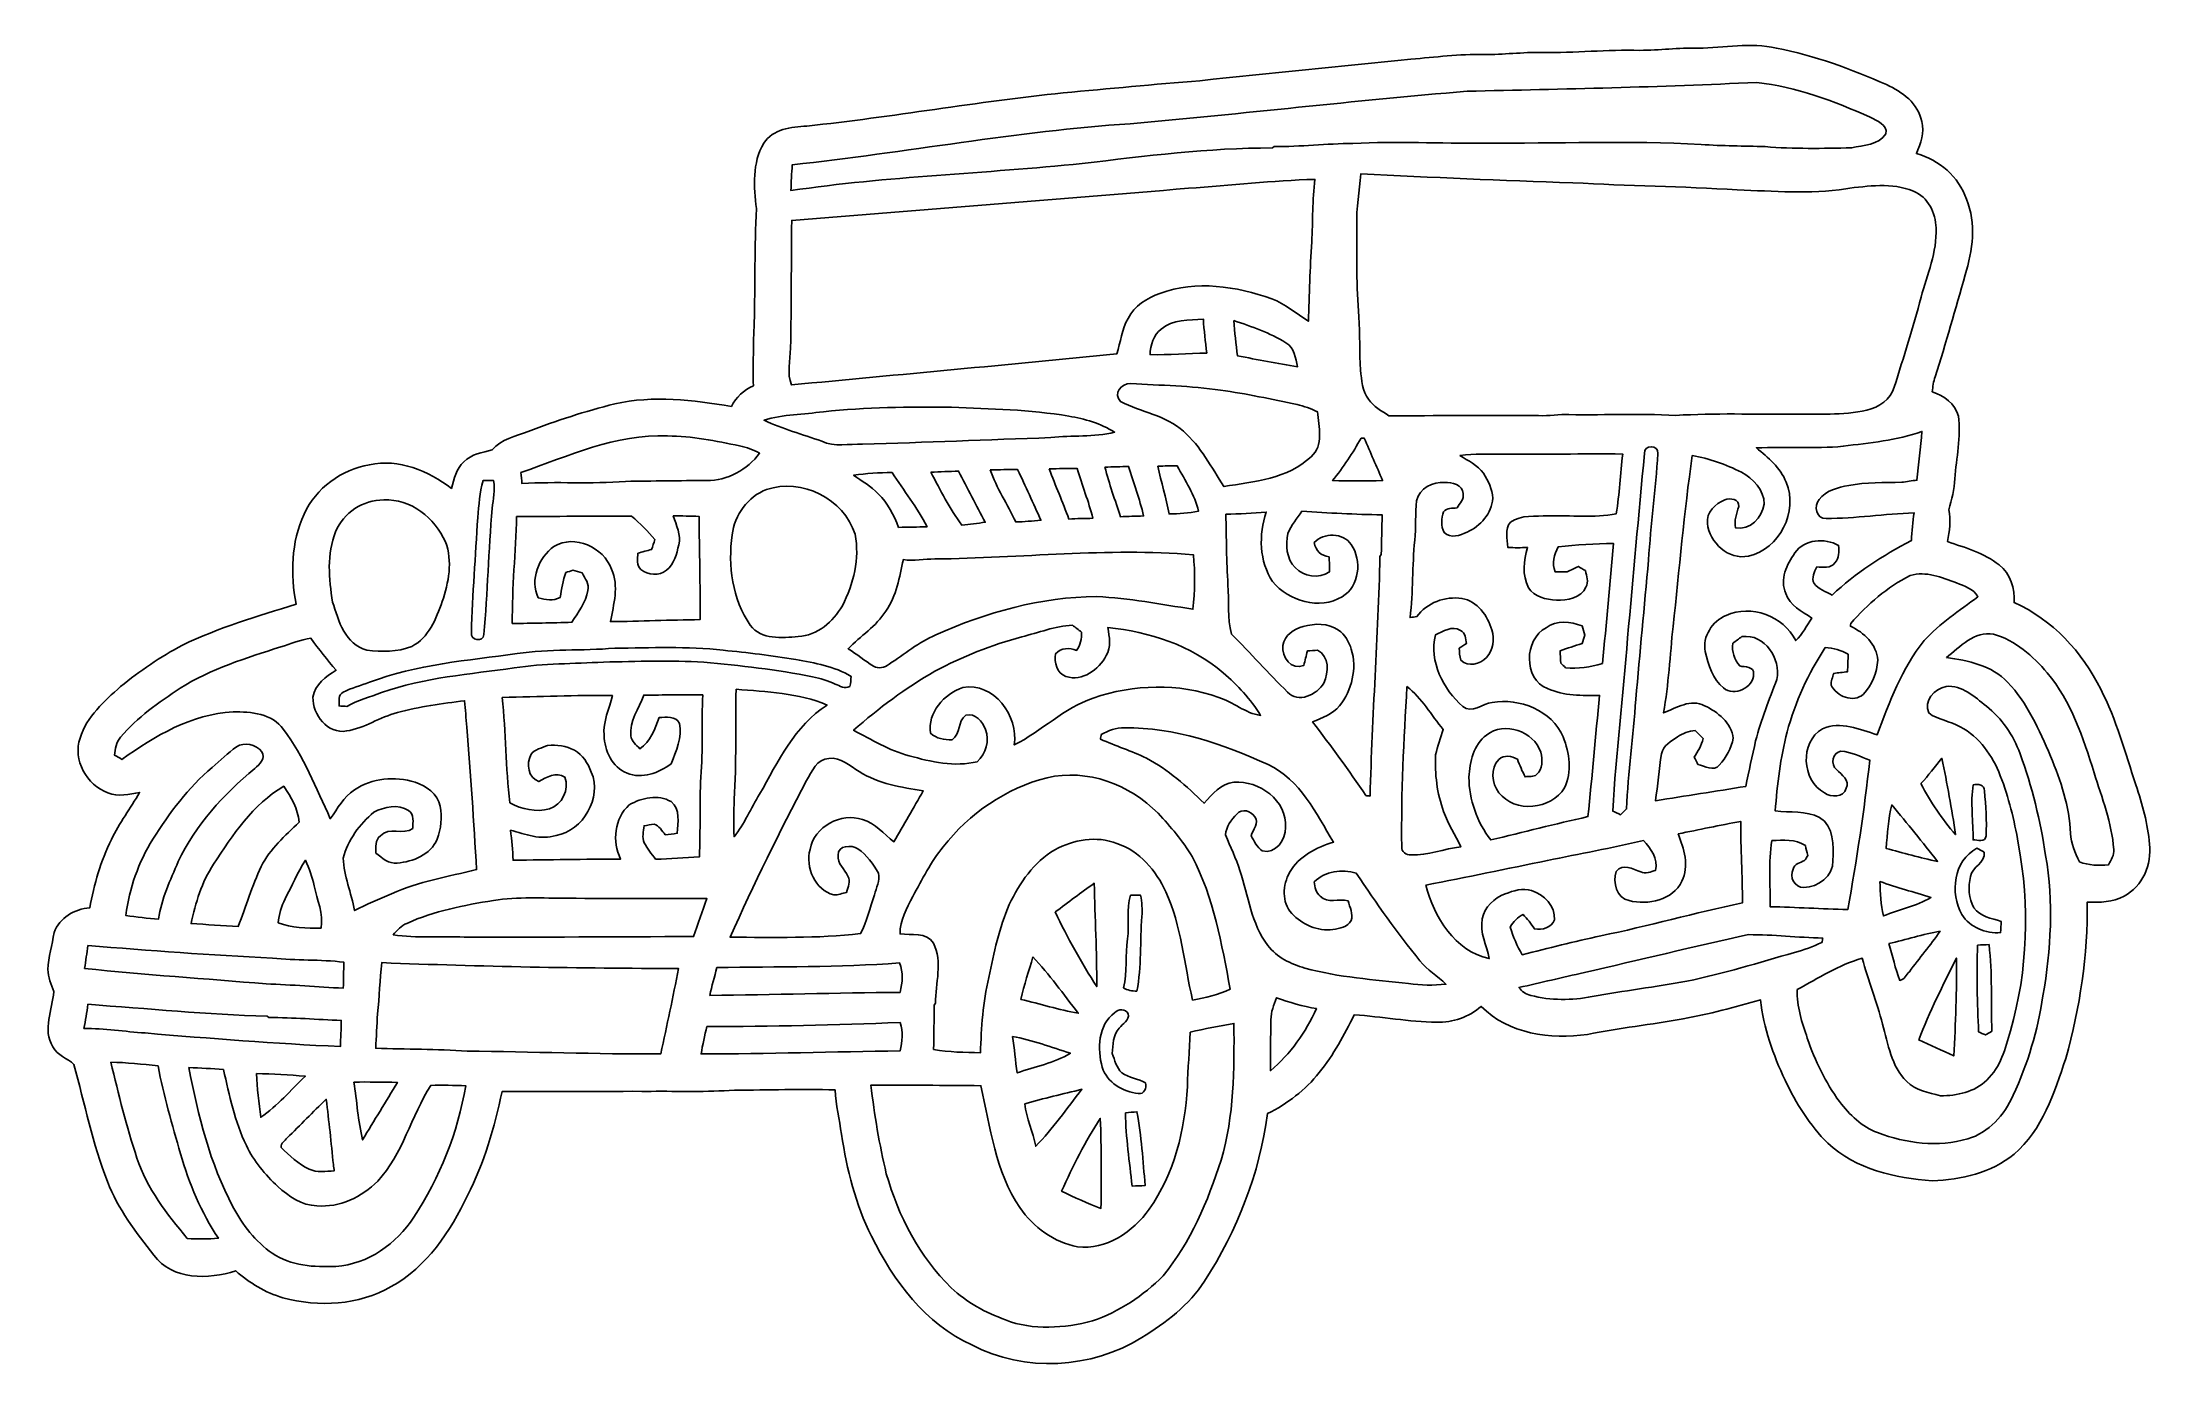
# Model space of a CAD drawing. Header units: centimetres. Extents: x -13.4 to 13.4, y -8.5 to 8.3.
import ezdxf

# ---------------------------------------------------------------- set-up
doc = ezdxf.new("R2010")
doc.units = ezdxf.units.CM
doc.header["$MEASUREMENT"] = 0
doc.layers.add('Camada 1', color=7, linetype='Continuous')

msp = doc.modelspace()

# ---------------------------------------------------------------- linework, layer by layer
at = {"layer": 'Camada 1', "color": 156}
for points, knots in [([(7.61965, 8.24018), (7.94914, 8.2423), (8.28357, 8.31497), (8.60989, 8.23877), (8.60989, 8.23877), (9.0925, 8.1481), (9.55604, 7.97594), (10.00407, 7.77768), (10.00407, 7.77768), (10.20409, 7.68843), (10.40659, 7.54027), (10.45033, 7.31166), (10.45033, 7.31166), (10.49197, 7.17267), (10.43269, 7.03367), (10.38331, 6.90562), (10.38331, 6.90562), (10.67223, 6.82766), (10.91917, 6.61246), (11.01653, 6.3267), (11.01653, 6.3267), (11.14602, 6.0198), (11.09239, 5.67865), (11.00137, 5.36928), (11.00137, 5.36928), (10.87437, 4.93994), (10.75937, 4.50708), (10.62073, 4.08128), (10.62073, 4.08128), (10.59921, 4.01954), (10.58932, 3.95498), (10.58403, 3.88972), (10.58403, 3.88972), (10.73219, 3.84632), (10.87154, 3.73591), (10.91423, 3.58315), (10.91423, 3.58315), (10.94705, 3.31823), (10.8913, 3.05364), (10.86908, 2.79011), (10.86908, 2.79011), (10.8599, 2.65677), (10.83415, 2.52518), (10.79324, 2.39818), (10.79324, 2.39818), (10.82462, 2.26413), (10.79923, 2.12724), (10.77701, 1.9939), (10.77701, 1.9939), (11.00278, 1.91628), (11.24126, 1.85032), (11.4307, 1.69791), (11.4307, 1.69791), (11.57181, 1.58574), (11.63601, 1.39805), (11.62049, 1.22132), (11.62049, 1.22132), (12.10909, 1.00929), (12.48339, 0.59584), (12.71763, 0.12452), (12.71763, 0.12452), (12.91836, -0.25858), (13.0249, -0.67944), (13.16389, -1.08654), (13.16389, -1.08654), (13.24256, -1.33032), (13.3156, -1.57902), (13.335, -1.83585), (13.335, -1.83585), (13.36428, -2.0902), (13.25033, -2.37455), (13.01255, -2.49237), (13.01255, -2.49237), (12.87073, -2.57281), (12.70494, -2.57493), (12.5469, -2.56892), (12.5469, -2.56892), (12.55253, -3.23639), (12.45658, -3.90525), (12.2749, -4.5473), (12.2749, -4.5473), (12.12639, -4.98016), (11.98209, -5.45287), (11.61944, -5.75839), (11.61944, -5.75839), (11.33122, -5.99827), (10.94987, -6.08295), (10.58367, -6.09599), (10.58367, -6.09599), (10.11414, -6.05861), (9.61602, -5.95453), (9.26182, -5.62151), (9.26182, -5.62151), (9.03216, -5.39396), (8.85825, -5.11457), (8.72067, -4.82318), (8.72067, -4.82318), (8.5665, -4.50249), (8.44868, -4.16065), (8.4088, -3.80612), (8.4088, -3.80612), (8.08389, -3.89466), (7.76004, -3.99026), (7.42738, -4.04529), (7.42738, -4.04529), (7.02522, -4.11973), (6.6174, -4.16277), (6.21629, -4.2439), (6.21629, -4.2439), (5.75098, -4.30671), (5.21263, -4.24285), (4.87221, -3.88832), (4.87221, -3.88832), (4.71487, -4.02307), (4.51309, -4.09609), (4.3053, -4.0901), (4.3053, -4.0901), (3.95639, -4.08235), (3.61173, -4.02096), (3.26424, -3.99415), (3.26424, -3.99415), (3.13513, -4.24885), (3.00248, -4.50497), (2.82081, -4.72687), (2.82081, -4.72687), (2.64478, -4.947), (2.41723, -5.12409), (2.16358, -5.24581), (2.16358, -5.24581), (2.06728, -6.00075), (1.7794, -6.72641), (1.36877, -7.36494), (1.36877, -7.36494), (1.17228, -7.66974), (0.87877, -7.89515), (0.57291, -8.08143), (0.57291, -8.08143), (-0.06419, -8.47689), (-0.91227, -8.52664), (-1.57868, -8.1735), (-1.57868, -8.1735), (-2.16817, -7.90999), (-2.5714, -7.36353), (-2.84902, -6.79908), (-2.84902, -6.79908), (-3.05399, -6.39585), (-3.1623, -5.95277), (-3.22967, -5.50827), (-3.22967, -5.50827), (-3.25861, -5.32129), (-3.3027, -5.13608), (-3.31082, -4.94665), (-3.31082, -4.94665), (-3.73556, -4.92865), (-4.16031, -4.95194), (-4.58505, -4.94805), (-4.58505, -4.94805), (-4.93713, -4.97592), (-5.29025, -4.96076), (-5.64268, -4.96464), (-5.64268, -4.96464), (-6.27133, -4.96217), (-6.89997, -4.97028), (-7.52863, -4.96675), (-7.52863, -4.96675), (-7.62776, -5.41937), (-7.75229, -5.87021), (-7.96748, -6.28297), (-7.96748, -6.28297), (-8.18373, -6.7391), (-8.48006, -7.18643), (-8.93233, -7.43549), (-8.93233, -7.43549), (-9.34472, -7.67257), (-9.85131, -7.69972), (-10.30393, -7.5759), (-10.30393, -7.5759), (-10.52865, -7.51487), (-10.72797, -7.38645), (-10.90295, -7.23582), (-10.90295, -7.23582), (-11.24585, -7.34659), (-11.7034, -7.35894), (-11.9387, -7.03791), (-11.9387, -7.03791), (-12.16589, -6.74899), (-12.39414, -6.45266), (-12.52784, -6.10693), (-12.52784, -6.10693), (-12.71446, -5.62751), (-12.815, -5.12022), (-12.95223, -4.62562), (-12.95223, -4.62562), (-13.03055, -4.54342), (-13.16566, -4.51309), (-13.21858, -4.39985), (-13.21858, -4.39985), (-13.35334, -4.18324), (-13.22352, -3.93064), (-13.20799, -3.7017), (-13.20799, -3.7017), (-13.23551, -3.60927), (-13.28526, -3.51966), (-13.27996, -3.42053), (-13.27996, -3.42053), (-13.27361, -3.26248), (-13.22563, -3.11043), (-13.20306, -2.95485), (-13.20306, -2.95485), (-13.13285, -2.76684), (-12.94588, -2.65535), (-12.75115, -2.64266), (-12.75115, -2.64266), (-12.69223, -2.34526), (-12.61604, -2.04893), (-12.47704, -1.77799), (-12.47704, -1.77799), (-12.37791, -1.56703), (-12.23398, -1.38289), (-12.11968, -1.18109), (-12.11968, -1.18109), (-12.25091, -1.19839), (-12.39237, -1.24424), (-12.52007, -1.18533), (-12.52007, -1.18533), (-12.78925, -1.08937), (-12.96882, -0.76834), (-12.87356, -0.49213), (-12.87356, -0.49213), (-12.78995, -0.21907), (-12.56523, -0.0275), (-12.36238, 0.1584), (-12.36238, 0.1584), (-12.11756, 0.35594), (-11.85757, 0.53693), (-11.57781, 0.68192), (-11.57781, 0.68192), (-11.11884, 0.90805), (-10.6246, 1.04775), (-10.13812, 1.2019), (-10.13812, 1.2019), (-10.20867, 1.58114), (-10.20197, 1.98754), (-10.03652, 2.3428), (-10.03652, 2.3428), (-9.88553, 2.67158), (-9.56345, 2.90653), (-9.2082, 2.96615), (-9.2082, 2.96615), (-8.83673, 3.04906), (-8.46173, 2.8889), (-8.16963, 2.66664), (-8.16963, 2.66664), (-8.13576, 2.78589), (-8.11212, 2.91958), (-8.01158, 3.00319), (-8.01158, 3.00319), (-7.91915, 3.10409), (-7.77769, 3.11996), (-7.65352, 3.1563), (-7.65352, 3.1563), (-7.53886, 3.29282), (-7.35682, 3.32527), (-7.19912, 3.38842), (-7.19912, 3.38842), (-6.84142, 3.52743), (-6.47417, 3.64243), (-6.102, 3.73768), (-6.102, 3.73768), (-5.61374, 3.8481), (-5.1121, 3.78566), (-4.62526, 3.70487), (-4.62526, 3.70487), (-4.56352, 3.82057), (-4.46617, 3.91159), (-4.34693, 3.96628), (-4.34693, 3.96628), (-4.34728, 4.23192), (-4.34974, 4.49791), (-4.33492, 4.7632), (-4.33492, 4.7632), (-4.3254, 5.24474), (-4.33069, 5.72698), (-4.30883, 6.20818), (-4.30883, 6.20818), (-4.34057, 6.48299), (-4.3635, 6.78956), (-4.21464, 7.03615), (-4.21464, 7.03615), (-4.09716, 7.21854), (-3.8682, 7.24146), (-3.67135, 7.25346), (-3.67135, 7.25346), (-2.5848, 7.36952), (-1.50812, 7.56108), (-0.42121, 7.67432), (-0.42121, 7.67432), (0.15521, 7.72617), (0.7313, 7.78157), (1.30844, 7.82742), (1.30844, 7.82742), (2.1985, 7.92585), (3.09033, 8.0077), (3.98144, 8.09837), (3.98144, 8.09837), (4.288, 8.12729), (4.59458, 8.16539), (4.90326, 8.15939), (4.90326, 8.15939), (5.15055, 8.15728), (5.39643, 8.18938), (5.64409, 8.1855), (5.64409, 8.1855), (6.05649, 8.17845), (6.46747, 8.22148), (6.87987, 8.21196), (6.87987, 8.21196), (7.12681, 8.2116), (7.37234, 8.24547), (7.61965, 8.24018)], [0, 0, 0, 0, 0.01234568, 0.01234568, 0.01234568, 0.01234568, 0.02469136, 0.02469136, 0.02469136, 0.02469136, 0.03703704, 0.03703704, 0.03703704, 0.03703704, 0.04938272, 0.04938272, 0.04938272, 0.04938272, 0.0617284, 0.0617284, 0.0617284, 0.0617284, 0.07407407, 0.07407407, 0.07407407, 0.07407407, 0.08641975, 0.08641975, 0.08641975, 0.08641975, 0.09876543, 0.09876543, 0.09876543, 0.09876543, 0.11111111, 0.11111111, 0.11111111, 0.11111111, 0.12345679, 0.12345679, 0.12345679, 0.12345679, 0.13580247, 0.13580247, 0.13580247, 0.13580247, 0.14814815, 0.14814815, 0.14814815, 0.14814815, 0.16049383, 0.16049383, 0.16049383, 0.16049383, 0.17283951, 0.17283951, 0.17283951, 0.17283951, 0.18518519, 0.18518519, 0.18518519, 0.18518519, 0.19753086, 0.19753086, 0.19753086, 0.19753086, 0.20987654, 0.20987654, 0.20987654, 0.20987654, 0.22222222, 0.22222222, 0.22222222, 0.22222222, 0.2345679, 0.2345679, 0.2345679, 0.2345679, 0.24691358, 0.24691358, 0.24691358, 0.24691358, 0.25925926, 0.25925926, 0.25925926, 0.25925926, 0.27160494, 0.27160494, 0.27160494, 0.27160494, 0.28395062, 0.28395062, 0.28395062, 0.28395062, 0.2962963, 0.2962963, 0.2962963, 0.2962963, 0.30864198, 0.30864198, 0.30864198, 0.30864198, 0.32098765, 0.32098765, 0.32098765, 0.32098765, 0.33333333, 0.33333333, 0.33333333, 0.33333333, 0.34567901, 0.34567901, 0.34567901, 0.34567901, 0.35802469, 0.35802469, 0.35802469, 0.35802469, 0.37037037, 0.37037037, 0.37037037, 0.37037037, 0.38271605, 0.38271605, 0.38271605, 0.38271605, 0.39506173, 0.39506173, 0.39506173, 0.39506173, 0.40740741, 0.40740741, 0.40740741, 0.40740741, 0.41975309, 0.41975309, 0.41975309, 0.41975309, 0.43209877, 0.43209877, 0.43209877, 0.43209877, 0.44444444, 0.44444444, 0.44444444, 0.44444444, 0.45679012, 0.45679012, 0.45679012, 0.45679012, 0.4691358, 0.4691358, 0.4691358, 0.4691358, 0.48148148, 0.48148148, 0.48148148, 0.48148148, 0.49382716, 0.49382716, 0.49382716, 0.49382716, 0.50617284, 0.50617284, 0.50617284, 0.50617284, 0.51851852, 0.51851852, 0.51851852, 0.51851852, 0.5308642, 0.5308642, 0.5308642, 0.5308642, 0.54320988, 0.54320988, 0.54320988, 0.54320988, 0.55555556, 0.55555556, 0.55555556, 0.55555556, 0.56790123, 0.56790123, 0.56790123, 0.56790123, 0.58024691, 0.58024691, 0.58024691, 0.58024691, 0.59259259, 0.59259259, 0.59259259, 0.59259259, 0.60493827, 0.60493827, 0.60493827, 0.60493827, 0.61728395, 0.61728395, 0.61728395, 0.61728395, 0.62962963, 0.62962963, 0.62962963, 0.62962963, 0.64197531, 0.64197531, 0.64197531, 0.64197531, 0.65432099, 0.65432099, 0.65432099, 0.65432099, 0.66666667, 0.66666667, 0.66666667, 0.66666667, 0.67901235, 0.67901235, 0.67901235, 0.67901235, 0.69135802, 0.69135802, 0.69135802, 0.69135802, 0.7037037, 0.7037037, 0.7037037, 0.7037037, 0.71604938, 0.71604938, 0.71604938, 0.71604938, 0.72839506, 0.72839506, 0.72839506, 0.72839506, 0.74074074, 0.74074074, 0.74074074, 0.74074074, 0.75308642, 0.75308642, 0.75308642, 0.75308642, 0.7654321, 0.7654321, 0.7654321, 0.7654321, 0.77777778, 0.77777778, 0.77777778, 0.77777778, 0.79012346, 0.79012346, 0.79012346, 0.79012346, 0.80246914, 0.80246914, 0.80246914, 0.80246914, 0.81481481, 0.81481481, 0.81481481, 0.81481481, 0.82716049, 0.82716049, 0.82716049, 0.82716049, 0.83950617, 0.83950617, 0.83950617, 0.83950617, 0.85185185, 0.85185185, 0.85185185, 0.85185185, 0.86419753, 0.86419753, 0.86419753, 0.86419753, 0.87654321, 0.87654321, 0.87654321, 0.87654321, 0.88888889, 0.88888889, 0.88888889, 0.88888889, 0.90123457, 0.90123457, 0.90123457, 0.90123457, 0.91358025, 0.91358025, 0.91358025, 0.91358025, 0.92592593, 0.92592593, 0.92592593, 0.92592593, 0.9382716, 0.9382716, 0.9382716, 0.9382716, 0.95061728, 0.95061728, 0.95061728, 0.95061728, 0.96296296, 0.96296296, 0.96296296, 0.96296296, 0.97530864, 0.97530864, 0.97530864, 0.97530864, 1, 1, 1, 1]), ([(4.69335, 7.69479), (4.69335, 7.69479), (4.69335, 7.69479), (4.69335, 7.69479), (4.69335, 7.69479), (3.26918, 7.57483), (1.84891, 7.40938), (0.42545, 7.28345), (0.42545, 7.28345), (-1.00929, 7.18572), (-2.425, 6.91902), (-3.85339, 6.7631), (-3.85339, 6.7631), (-3.86257, 6.6548), (-3.8682, 6.54614), (-3.87103, 6.43712), (-3.87103, 6.43712), (-2.64829, 6.61846), (-1.4104, 6.65302), (-0.18204, 6.77932), (-0.18204, 6.77932), (0.6177, 6.87458), (1.41958, 6.97688), (2.22637, 6.97652), (2.22637, 6.97652), (2.22637, 6.97652), (2.25, 6.99347), (2.25, 6.99347), (2.25, 6.99347), (2.58268, 6.99169), (2.91358, 7.03192), (3.24626, 7.03333), (3.24626, 7.03333), (3.79906, 7.0612), (4.35222, 7.03192), (4.90502, 7.03862), (4.90502, 7.03862), (5.82224, 7.03121), (6.73981, 7.07073), (7.65598, 7.02062), (7.65598, 7.02062), (7.92551, 7.00193), (8.19608, 7.00156), (8.46596, 6.99347), (8.46596, 6.99347), (8.83038, 6.96207), (9.19692, 6.97089), (9.56203, 6.97759), (9.56203, 6.97759), (9.71161, 7.01038), (9.90247, 7.0118), (9.9963, 7.15398), (9.9963, 7.15398), (10.01994, 7.27497), (9.88165, 7.32013), (9.79769, 7.36564), (9.79769, 7.36564), (9.33908, 7.56849), (8.86178, 7.75122), (8.36048, 7.80625), (8.36048, 7.80625), (7.13916, 7.74805), (5.91572, 7.72054), (4.69335, 7.69479)], [0, 0, 0, 0, 0.05882353, 0.05882353, 0.05882353, 0.05882353, 0.11764706, 0.11764706, 0.11764706, 0.11764706, 0.17647059, 0.17647059, 0.17647059, 0.17647059, 0.23529412, 0.23529412, 0.23529412, 0.23529412, 0.29411765, 0.29411765, 0.29411765, 0.29411765, 0.35294118, 0.35294118, 0.35294118, 0.35294118, 0.41176471, 0.41176471, 0.41176471, 0.41176471, 0.47058824, 0.47058824, 0.47058824, 0.47058824, 0.52941176, 0.52941176, 0.52941176, 0.52941176, 0.58823529, 0.58823529, 0.58823529, 0.58823529, 0.64705882, 0.64705882, 0.64705882, 0.64705882, 0.70588235, 0.70588235, 0.70588235, 0.70588235, 0.76470588, 0.76470588, 0.76470588, 0.76470588, 0.82352941, 0.82352941, 0.82352941, 0.82352941, 0.88235294, 0.88235294, 0.88235294, 0.88235294, 1, 1, 1, 1]), ([(1.16311, 6.4657), (1.16311, 6.4657), (1.16311, 6.4657), (1.16311, 6.4657), (1.16311, 6.4657), (-0.51118, 6.32953), (-2.18617, 6.19478), (-3.86079, 6.05861), (-3.86079, 6.05861), (-3.86715, 5.52026), (-3.86467, 4.98157), (-3.87597, 4.44287), (-3.87597, 4.44287), (-3.87879, 4.29048), (-3.92219, 4.11938), (-3.86503, 3.97722), (-3.86503, 3.97722), (-2.49202, 4.1081), (-1.1176, 4.23403), (0.25505, 4.36879), (0.25505, 4.36879), (0.30444, 4.51838), (0.3182, 4.681), (0.39899, 4.81965), (0.39899, 4.81965), (0.47978, 4.97874), (0.63923, 5.07787), (0.80327, 5.13503), (0.80327, 5.13503), (1.26152, 5.30436), (1.76917, 5.22781), (2.21826, 5.06623), (2.21826, 5.06623), (2.39112, 5.00415), (2.52976, 4.87997), (2.68252, 4.7826), (2.68252, 4.7826), (2.69346, 5.11774), (2.70262, 5.45287), (2.72591, 5.78696), (2.72591, 5.78696), (2.74002, 6.05084), (2.73085, 6.31613), (2.76472, 6.57859), (2.76472, 6.57859), (2.2299, 6.56412), (1.69721, 6.50275), (1.16311, 6.4657)], [0, 0, 0, 0, 0.07692308, 0.07692308, 0.07692308, 0.07692308, 0.15384615, 0.15384615, 0.15384615, 0.15384615, 0.23076923, 0.23076923, 0.23076923, 0.23076923, 0.30769231, 0.30769231, 0.30769231, 0.30769231, 0.38461538, 0.38461538, 0.38461538, 0.38461538, 0.46153846, 0.46153846, 0.46153846, 0.46153846, 0.53846154, 0.53846154, 0.53846154, 0.53846154, 0.61538462, 0.61538462, 0.61538462, 0.61538462, 0.69230769, 0.69230769, 0.69230769, 0.69230769, 0.76923077, 0.76923077, 0.76923077, 0.76923077, 0.84615385, 0.84615385, 0.84615385, 0.84615385, 1, 1, 1, 1]), ([(3.29423, 5.99863), (3.29423, 5.99863), (3.29423, 5.99863), (3.29423, 5.99863), (3.29423, 5.99863), (3.29494, 5.61162), (3.28789, 5.22286), (3.32246, 4.83693), (3.32246, 4.83693), (3.33657, 4.61291), (3.32846, 4.38784), (3.34151, 4.16382), (3.34151, 4.16382), (3.35808, 4.03754), (3.36408, 3.89995), (3.44452, 3.79482), (3.44452, 3.79482), (3.50979, 3.70275), (3.60997, 3.64737), (3.7024, 3.58668), (3.7024, 3.58668), (4.30213, 3.5888), (4.90185, 3.58951), (5.50157, 3.58846), (5.50157, 3.58846), (5.63138, 3.5888), (5.76192, 3.58281), (5.89068, 3.60362), (5.89068, 3.60362), (6.37222, 3.58739), (6.85482, 3.62232), (7.33636, 3.59127), (7.33636, 3.59127), (7.8299, 3.62232), (8.32484, 3.60257), (8.81944, 3.60785), (8.81944, 3.60785), (9.13095, 3.6135), (9.44808, 3.58846), (9.75465, 3.65831), (9.75465, 3.65831), (9.90847, 3.69111), (10.05662, 3.79482), (10.1032, 3.95076), (10.1032, 3.95076), (10.22032, 4.32822), (10.34133, 4.70464), (10.44292, 5.08669), (10.44292, 5.08669), (10.51877, 5.37527), (10.64577, 5.65925), (10.63166, 5.9637), (10.63166, 5.9637), (10.62636, 6.15314), (10.53007, 6.35706), (10.3445, 6.42937), (10.3445, 6.42937), (10.07321, 6.54261), (9.77087, 6.49534), (9.48831, 6.46112), (9.48831, 6.46112), (9.03286, 6.38632), (8.57284, 6.43395), (8.11459, 6.44489), (8.11459, 6.44489), (7.42138, 6.49216), (6.7257, 6.49639), (6.03179, 6.53591), (6.03179, 6.53591), (5.13644, 6.56378), (4.24144, 6.60576), (3.34644, 6.64703), (3.34644, 6.64703), (3.32634, 6.43113), (3.29106, 6.21629), (3.29423, 5.99863)], [0, 0, 0, 0, 0.05, 0.05, 0.05, 0.05, 0.1, 0.1, 0.1, 0.1, 0.15, 0.15, 0.15, 0.15, 0.2, 0.2, 0.2, 0.2, 0.25, 0.25, 0.25, 0.25, 0.3, 0.3, 0.3, 0.3, 0.35, 0.35, 0.35, 0.35, 0.4, 0.4, 0.4, 0.4, 0.45, 0.45, 0.45, 0.45, 0.5, 0.5, 0.5, 0.5, 0.55, 0.55, 0.55, 0.55, 0.6, 0.6, 0.6, 0.6, 0.65, 0.65, 0.65, 0.65, 0.7, 0.7, 0.7, 0.7, 0.75, 0.75, 0.75, 0.75, 0.8, 0.8, 0.8, 0.8, 0.85, 0.85, 0.85, 0.85, 0.9, 0.9, 0.9, 0.9, 1, 1, 1, 1]), ([(0.81879, 4.68383), (0.81879, 4.68383), (0.81879, 4.68383), (0.81879, 4.68383), (0.81879, 4.68383), (0.71895, 4.60798), (0.68297, 4.48098), (0.67697, 4.36068), (0.67697, 4.36068), (0.91687, 4.35504), (1.15605, 4.37902), (1.39559, 4.38114), (1.39559, 4.38114), (1.379, 4.52402), (1.35995, 4.66619), (1.3522, 4.80976), (1.3522, 4.80976), (1.17157, 4.79248), (0.96485, 4.81329), (0.81879, 4.68383)], [0, 0, 0, 0, 0.16666667, 0.16666667, 0.16666667, 0.16666667, 0.33333333, 0.33333333, 0.33333333, 0.33333333, 0.5, 0.5, 0.5, 0.5, 0.66666667, 0.66666667, 0.66666667, 0.66666667, 1, 1, 1, 1]), ([(1.73918, 4.79212), (1.73918, 4.79212), (1.73918, 4.79212), (1.73918, 4.79212), (1.73918, 4.79212), (1.7473, 4.64219), (1.76742, 4.49367), (1.78505, 4.34481), (1.78505, 4.34481), (2.0387, 4.29789), (2.292, 4.24921), (2.54669, 4.20616), (2.54669, 4.20616), (2.51919, 4.31553), (2.50542, 4.44816), (2.39818, 4.51131), (2.39818, 4.51131), (2.19321, 4.63515), (1.96532, 4.71628), (1.73918, 4.79212)], [0, 0, 0, 0, 0.16666667, 0.16666667, 0.16666667, 0.16666667, 0.33333333, 0.33333333, 0.33333333, 0.33333333, 0.5, 0.5, 0.5, 0.5, 0.66666667, 0.66666667, 0.66666667, 0.66666667, 1, 1, 1, 1]), ([(0.30268, 3.76765), (0.30268, 3.76765), (0.30268, 3.76765), (0.30268, 3.76765), (0.30268, 3.76765), (0.56373, 3.6322), (0.87558, 3.59304), (1.09996, 3.39124), (1.09996, 3.39124), (1.32045, 3.19792), (1.45486, 2.93263), (1.61325, 2.69063), (1.61325, 2.69063), (1.99284, 2.75731), (2.425, 2.78589), (2.71638, 3.06882), (2.71638, 3.06882), (2.88325, 3.20815), (2.81164, 3.45015), (2.79788, 3.63677), (2.79788, 3.63677), (2.71497, 3.67595), (2.62854, 3.70945), (2.53858, 3.72745), (2.53858, 3.72745), (2.21755, 3.79623), (1.89652, 3.86749), (1.57091, 3.90947), (1.57091, 3.90947), (1.19415, 3.96768), (0.81209, 3.9705), (0.43249, 3.99308), (0.43249, 3.99308), (0.31221, 4.00473), (0.20849, 3.86291), (0.30268, 3.76765)], [0, 0, 0, 0, 0.1, 0.1, 0.1, 0.1, 0.2, 0.2, 0.2, 0.2, 0.3, 0.3, 0.3, 0.3, 0.4, 0.4, 0.4, 0.4, 0.5, 0.5, 0.5, 0.5, 0.6, 0.6, 0.6, 0.6, 0.7, 0.7, 0.7, 0.7, 0.8, 0.8, 0.8, 0.8, 1, 1, 1, 1]), ([(-3.46004, 3.63819), (-3.46004, 3.63819), (-3.46004, 3.63819), (-3.46004, 3.63819), (-3.46004, 3.63819), (-3.71016, 3.60291), (-3.96875, 3.60749), (-4.21145, 3.53024), (-4.21145, 3.53024), (-3.97791, 3.41558), (-3.72251, 3.35633), (-3.48051, 3.26319), (-3.48051, 3.26319), (-3.31681, 3.19088), (-3.13619, 3.23003), (-2.96403, 3.22862), (-2.96403, 3.22862), (-2.16923, 3.24838), (-1.37478, 3.284), (-0.58032, 3.31011), (-0.58032, 3.31011), (-0.3115, 3.34539), (-0.03527, 3.30941), (0.22859, 3.3796), (0.22859, 3.3796), (0.05291, 3.49037), (-0.15027, 3.54682), (-0.35312, 3.5821), (-0.35312, 3.5821), (-0.84313, 3.6643), (-1.3409, 3.67524), (-1.83656, 3.69359), (-1.83656, 3.69359), (-2.37808, 3.70557), (-2.92064, 3.69111), (-3.46004, 3.63819)], [0, 0, 0, 0, 0.1, 0.1, 0.1, 0.1, 0.2, 0.2, 0.2, 0.2, 0.3, 0.3, 0.3, 0.3, 0.4, 0.4, 0.4, 0.4, 0.5, 0.5, 0.5, 0.5, 0.6, 0.6, 0.6, 0.6, 0.7, 0.7, 0.7, 0.7, 0.8, 0.8, 0.8, 0.8, 1, 1, 1, 1]), ([(-7.29262, 2.86843), (-7.29262, 2.86843), (-7.29262, 2.86843), (-7.29262, 2.86843), (-7.29262, 2.86843), (-7.28732, 2.82187), (-7.28203, 2.77529), (-7.27674, 2.72837), (-7.27674, 2.72837), (-6.84001, 2.7566), (-6.40045, 2.71992), (-5.9644, 2.7566), (-5.9644, 2.7566), (-5.62222, 2.76224), (-5.28002, 2.76331), (-4.93783, 2.76895), (-4.93783, 2.76895), (-4.6743, 2.75978), (-4.42382, 2.90829), (-4.26685, 3.11326), (-4.26685, 3.11326), (-4.34764, 3.15382), (-4.43194, 3.1884), (-4.52084, 3.20604), (-4.52084, 3.20604), (-4.82177, 3.26777), (-5.1255, 3.33058), (-5.43418, 3.33128), (-5.43418, 3.33128), (-6.08576, 3.36055), (-6.69008, 3.07445), (-7.29262, 2.86843)], [0, 0, 0, 0, 0.11111111, 0.11111111, 0.11111111, 0.11111111, 0.22222222, 0.22222222, 0.22222222, 0.22222222, 0.33333333, 0.33333333, 0.33333333, 0.33333333, 0.44444444, 0.44444444, 0.44444444, 0.44444444, 0.55555556, 0.55555556, 0.55555556, 0.55555556, 0.66666667, 0.66666667, 0.66666667, 0.66666667, 0.77777778, 0.77777778, 0.77777778, 0.77777778, 1, 1, 1, 1]), ([(3.34926, 3.30517), (3.34926, 3.30517), (3.34926, 3.30517), (3.34926, 3.30517), (3.34926, 3.30517), (3.24696, 3.11396), (3.1249, 2.93441), (2.98803, 2.76647), (2.98803, 2.76647), (3.19899, 2.76083), (3.41066, 2.76119), (3.62196, 2.76613), (3.62196, 2.76613), (3.54646, 2.94569), (3.46745, 3.12384), (3.3909, 3.3027), (3.3909, 3.3027), (3.38067, 3.30305), (3.35986, 3.30446), (3.34926, 3.30517)], [0, 0, 0, 0, 0.16666667, 0.16666667, 0.16666667, 0.16666667, 0.33333333, 0.33333333, 0.33333333, 0.33333333, 0.5, 0.5, 0.5, 0.5, 0.66666667, 0.66666667, 0.66666667, 0.66666667, 1, 1, 1, 1]), ([(6.93844, 3.10761), (6.93844, 3.10761), (6.93844, 3.10761), (6.93844, 3.10761), (6.93844, 3.10761), (6.86435, 2.33045), (6.79767, 1.55256), (6.72499, 0.77505), (6.72499, 0.77505), (6.67137, 0.04375), (6.57754, -0.68474), (6.53661, -1.4171), (6.53661, -1.4171), (6.56132, -1.42909), (6.61, -1.45274), (6.63434, -1.46437), (6.63434, -1.46437), (6.66009, -1.43968), (6.68548, -1.41498), (6.71159, -1.3903), (6.71159, -1.3903), (6.73099, -0.92638), (6.79555, -0.46531), (6.82941, -0.00212), (6.82941, -0.00212), (6.88128, 0.58454), (6.93596, 1.17122), (6.99028, 1.75753), (6.99028, 1.75753), (7.01852, 2.20909), (7.0806, 2.65818), (7.10847, 3.10938), (7.10847, 3.10938), (7.12152, 3.2198), (6.92784, 3.22474), (6.93844, 3.10761)], [0, 0, 0, 0, 0.1, 0.1, 0.1, 0.1, 0.2, 0.2, 0.2, 0.2, 0.3, 0.3, 0.3, 0.3, 0.4, 0.4, 0.4, 0.4, 0.5, 0.5, 0.5, 0.5, 0.6, 0.6, 0.6, 0.6, 0.7, 0.7, 0.7, 0.7, 0.8, 0.8, 0.8, 0.8, 1, 1, 1, 1]), ([(9.45727, 3.20004), (9.45727, 3.20004), (9.45727, 3.20004), (9.45727, 3.20004), (9.45727, 3.20004), (9.09143, 3.17146), (8.72384, 3.19017), (8.35766, 3.18099), (8.35766, 3.18099), (8.50335, 3.05647), (8.66174, 2.93158), (8.73266, 2.74637), (8.73266, 2.74637), (8.89212, 2.37596), (8.64834, 1.89759), (8.25605, 1.81044), (8.25605, 1.81044), (7.99994, 1.75682), (7.76569, 1.9812), (7.73535, 2.22462), (7.73535, 2.22462), (7.72125, 2.36326), (7.83766, 2.47509), (7.95689, 2.52165), (7.95689, 2.52165), (8.02393, 2.55093), (8.14422, 2.53259), (8.13223, 2.43699), (8.13223, 2.43699), (8.10506, 2.34984), (8.07437, 2.26201), (8.09059, 2.16887), (8.09059, 2.16887), (8.27369, 2.13395), (8.4335, 2.29622), (8.45397, 2.46873), (8.45397, 2.46873), (8.45819, 2.64829), (8.31427, 2.79152), (8.1668, 2.87231), (8.1668, 2.87231), (7.97102, 2.97249), (7.7604, 3.04587), (7.54345, 3.08222), (7.54345, 3.08222), (7.4422, 2.36395), (7.38046, 1.64076), (7.30074, 0.91968), (7.30074, 0.91968), (7.26334, 0.55457), (7.24429, 0.18696), (7.18114, -0.17533), (7.18114, -0.17533), (7.34165, -0.109), (7.52581, 0.00776), (7.70042, -0.08325), (7.70042, -0.08325), (7.86553, -0.16262), (8.04262, -0.29951), (8.06202, -0.49494), (8.06202, -0.49494), (8.04192, -0.62194), (7.96995, -0.738), (7.8867, -0.83431), (7.8867, -0.83431), (7.81368, -0.91897), (7.7022, -0.84912), (7.61646, -0.8262), (7.61646, -0.8262), (7.60448, -0.80362), (7.58048, -0.75881), (7.56813, -0.73625), (7.56813, -0.73625), (7.61259, -0.66145), (7.66163, -0.58702), (7.68066, -0.50024), (7.68066, -0.50024), (7.6468, -0.46637), (7.614, -0.43215), (7.58119, -0.39792), (7.58119, -0.39792), (7.50147, -0.40604), (7.4235, -0.43003), (7.35787, -0.47695), (7.35787, -0.47695), (7.2785, -0.53445), (7.17549, -0.58525), (7.15432, -0.69108), (7.15432, -0.69108), (7.12328, -0.88864), (7.10917, -1.08866), (7.07743, -1.28622), (7.07743, -1.28622), (7.45878, -1.22485), (7.84048, -1.16628), (8.22184, -1.10455), (8.22184, -1.10455), (8.26206, -0.91157), (8.30403, -0.71895), (8.34636, -0.52634), (8.34636, -0.52634), (8.41728, -0.26175), (8.51675, -0.00599), (8.61518, 0.24906), (8.61518, 0.24906), (8.67127, 0.51047), (8.46384, 0.83114), (8.17279, 0.79128), (8.17279, 0.79128), (8.13435, 0.76341), (8.0959, 0.73518), (8.0578, 0.70731), (8.0578, 0.70731), (8.0405, 0.60077), (8.08073, 0.50305), (8.14528, 0.42016), (8.14528, 0.42016), (8.21407, 0.40323), (8.3252, 0.41839), (8.32167, 0.31679), (8.32167, 0.31679), (8.32343, 0.14781), (8.07261, 0.02892), (7.94066, 0.14111), (7.94066, 0.14111), (7.80413, 0.25435), (7.74312, 0.43356), (7.70854, 0.60218), (7.70854, 0.60218), (7.67009, 0.7934), (7.79885, 0.98602), (7.9717, 1.06009), (7.9717, 1.06009), (8.29168, 1.20438), (8.69843, 1.05375), (8.85577, 0.74188), (8.85577, 0.74188), (8.93974, 0.82303), (8.99371, 0.92886), (9.05791, 1.02517), (9.05791, 1.02517), (8.93444, 1.11125), (8.77887, 1.18568), (8.72771, 1.33843), (8.72771, 1.33843), (8.65046, 1.51411), (8.74112, 1.70602), (8.84344, 1.84996), (8.84344, 1.84996), (8.96443, 2.02671), (9.22197, 2.04505), (9.39835, 1.94486), (9.39835, 1.94486), (9.40257, 1.86937), (9.40893, 1.78505), (9.35073, 1.72578), (9.35073, 1.72578), (9.29922, 1.65028), (9.20009, 1.67181), (9.12283, 1.67323), (9.12283, 1.67323), (9.08967, 1.60972), (9.05157, 1.53563), (9.08719, 1.46402), (9.08719, 1.46402), (9.14435, 1.39135), (9.23536, 1.35995), (9.31474, 1.31726), (9.31474, 1.31726), (9.61178, 1.59597), (9.95715, 1.81997), (10.31875, 2.00625), (10.31875, 2.00625), (10.32298, 2.12478), (10.33814, 2.2426), (10.35332, 2.35973), (10.35332, 2.35973), (9.98185, 2.34209), (9.61212, 2.28952), (9.23995, 2.28494), (9.23995, 2.28494), (9.11965, 2.28035), (9.07908, 2.44686), (9.14964, 2.52552), (9.14964, 2.52552), (9.23783, 2.643), (9.38917, 2.67794), (9.5257, 2.70403), (9.5257, 2.70403), (9.74619, 2.75096), (9.97267, 2.73578), (10.19668, 2.74425), (10.19668, 2.74425), (10.26054, 2.75483), (10.32474, 2.76365), (10.38965, 2.77142), (10.38965, 2.77142), (10.41223, 2.97709), (10.43657, 3.18276), (10.45316, 3.38912), (10.45316, 3.38912), (10.13354, 3.2713), (9.79134, 3.24731), (9.45727, 3.20004)], [0, 0, 0, 0, 0.01923077, 0.01923077, 0.01923077, 0.01923077, 0.03846154, 0.03846154, 0.03846154, 0.03846154, 0.05769231, 0.05769231, 0.05769231, 0.05769231, 0.07692308, 0.07692308, 0.07692308, 0.07692308, 0.09615385, 0.09615385, 0.09615385, 0.09615385, 0.11538462, 0.11538462, 0.11538462, 0.11538462, 0.13461538, 0.13461538, 0.13461538, 0.13461538, 0.15384615, 0.15384615, 0.15384615, 0.15384615, 0.17307692, 0.17307692, 0.17307692, 0.17307692, 0.19230769, 0.19230769, 0.19230769, 0.19230769, 0.21153846, 0.21153846, 0.21153846, 0.21153846, 0.23076923, 0.23076923, 0.23076923, 0.23076923, 0.25, 0.25, 0.25, 0.25, 0.26923077, 0.26923077, 0.26923077, 0.26923077, 0.28846154, 0.28846154, 0.28846154, 0.28846154, 0.30769231, 0.30769231, 0.30769231, 0.30769231, 0.32692308, 0.32692308, 0.32692308, 0.32692308, 0.34615385, 0.34615385, 0.34615385, 0.34615385, 0.36538462, 0.36538462, 0.36538462, 0.36538462, 0.38461538, 0.38461538, 0.38461538, 0.38461538, 0.40384615, 0.40384615, 0.40384615, 0.40384615, 0.42307692, 0.42307692, 0.42307692, 0.42307692, 0.44230769, 0.44230769, 0.44230769, 0.44230769, 0.46153846, 0.46153846, 0.46153846, 0.46153846, 0.48076923, 0.48076923, 0.48076923, 0.48076923, 0.5, 0.5, 0.5, 0.5, 0.51923077, 0.51923077, 0.51923077, 0.51923077, 0.53846154, 0.53846154, 0.53846154, 0.53846154, 0.55769231, 0.55769231, 0.55769231, 0.55769231, 0.57692308, 0.57692308, 0.57692308, 0.57692308, 0.59615385, 0.59615385, 0.59615385, 0.59615385, 0.61538462, 0.61538462, 0.61538462, 0.61538462, 0.63461538, 0.63461538, 0.63461538, 0.63461538, 0.65384615, 0.65384615, 0.65384615, 0.65384615, 0.67307692, 0.67307692, 0.67307692, 0.67307692, 0.69230769, 0.69230769, 0.69230769, 0.69230769, 0.71153846, 0.71153846, 0.71153846, 0.71153846, 0.73076923, 0.73076923, 0.73076923, 0.73076923, 0.75, 0.75, 0.75, 0.75, 0.76923077, 0.76923077, 0.76923077, 0.76923077, 0.78846154, 0.78846154, 0.78846154, 0.78846154, 0.80769231, 0.80769231, 0.80769231, 0.80769231, 0.82692308, 0.82692308, 0.82692308, 0.82692308, 0.84615385, 0.84615385, 0.84615385, 0.84615385, 0.86538462, 0.86538462, 0.86538462, 0.86538462, 0.88461538, 0.88461538, 0.88461538, 0.88461538, 0.90384615, 0.90384615, 0.90384615, 0.90384615, 0.92307692, 0.92307692, 0.92307692, 0.92307692, 0.94230769, 0.94230769, 0.94230769, 0.94230769, 0.96153846, 0.96153846, 0.96153846, 0.96153846, 1, 1, 1, 1]), ([(0.10548, 2.93582), (0.10548, 2.93582), (0.10548, 2.93582), (0.10548, 2.93582), (0.10548, 2.93582), (0.1605, 2.72379), (0.23459, 2.51741), (0.30232, 2.30928), (0.30232, 2.30928), (0.3997, 2.31386), (0.49705, 2.31634), (0.59477, 2.3188), (0.59477, 2.3188), (0.54715, 2.53188), (0.46989, 2.73649), (0.40569, 2.94498), (0.40569, 2.94498), (0.30551, 2.94181), (0.2053, 2.93933), (0.10548, 2.93582)], [0, 0, 0, 0, 0.16666667, 0.16666667, 0.16666667, 0.16666667, 0.33333333, 0.33333333, 0.33333333, 0.33333333, 0.5, 0.5, 0.5, 0.5, 0.66666667, 0.66666667, 0.66666667, 0.66666667, 1, 1, 1, 1]), ([(0.77681, 2.95027), (0.77681, 2.95027), (0.77681, 2.95027), (0.77681, 2.95027), (0.77681, 2.95027), (0.81597, 2.74672), (0.88159, 2.54916), (0.91897, 2.34492), (0.91897, 2.34492), (1.04315, 2.34562), (1.16733, 2.35654), (1.28975, 2.37878), (1.28975, 2.37878), (1.24459, 2.58797), (1.12182, 2.76542), (1.0227, 2.95098), (1.0227, 2.95098), (0.94051, 2.95168), (0.85865, 2.95134), (0.77681, 2.95027)], [0, 0, 0, 0, 0.16666667, 0.16666667, 0.16666667, 0.16666667, 0.33333333, 0.33333333, 0.33333333, 0.33333333, 0.5, 0.5, 0.5, 0.5, 0.66666667, 0.66666667, 0.66666667, 0.66666667, 1, 1, 1, 1]), ([(4.60199, 3.08504), (4.60199, 3.08504), (4.60199, 3.08504), (4.60199, 3.08504), (4.60199, 3.08504), (4.705, 3.0159), (4.82458, 2.96228), (4.89866, 2.8582), (4.89866, 2.8582), (4.96569, 2.76647), (5.0112, 2.6557), (5.01967, 2.54175), (5.01967, 2.54175), (5.00097, 2.35196), (4.8648, 2.18934), (4.69229, 2.11525), (4.69229, 2.11525), (4.60516, 2.07327), (4.48274, 2.02706), (4.40336, 2.10855), (4.40336, 2.10855), (4.35785, 2.18827), (4.36703, 2.28776), (4.3949, 2.37137), (4.3949, 2.37137), (4.43547, 2.42569), (4.50673, 2.41229), (4.5653, 2.42005), (4.5653, 2.42005), (4.60058, 2.4758), (4.65701, 2.53083), (4.64255, 2.60314), (4.64255, 2.60314), (4.63656, 2.71144), (4.50108, 2.7499), (4.41042, 2.74179), (4.41042, 2.74179), (4.26013, 2.75342), (4.08693, 2.66805), (4.052, 2.51178), (4.052, 2.51178), (4.03436, 2.34526), (4.04529, 2.17735), (4.03014, 2.01083), (4.03014, 2.01083), (3.9952, 1.68592), (4.01072, 1.35784), (3.9705, 1.03328), (3.9705, 1.03328), (3.99873, 1.03716), (4.02731, 1.0414), (4.05623, 1.04493), (4.05623, 1.04493), (4.18324, 1.2199), (4.41537, 1.30668), (4.62667, 1.27423), (4.62667, 1.27423), (4.82564, 1.24249), (4.95335, 1.05657), (5.00556, 0.87524), (5.00556, 0.87524), (5.04472, 0.75917), (5.0232, 0.61806), (4.93642, 0.52882), (4.93642, 0.52882), (4.85634, 0.44131), (4.70675, 0.40323), (4.61362, 0.49283), (4.61362, 0.49283), (4.59563, 0.54151), (4.59668, 0.59443), (4.59139, 0.64487), (4.59139, 0.64487), (4.61468, 0.65933), (4.66124, 0.68826), (4.68453, 0.70272), (4.68453, 0.70272), (4.67465, 0.76376), (4.67254, 0.83819), (4.60833, 0.86888), (4.60833, 0.86888), (4.50497, 0.9398), (4.38643, 0.85548), (4.29048, 0.81209), (4.29048, 0.81209), (4.21075, 0.47766), (4.3875, 0.12559), (4.63832, -0.09136), (4.63832, -0.09136), (4.75402, -0.19085), (4.88702, -0.05257), (5.01085, -0.04304), (5.01085, -0.04304), (5.35622, 0.01798), (5.76509, -0.14181), (5.90832, -0.47837), (5.90832, -0.47837), (5.99157, -0.67909), (6.02226, -0.9218), (5.92632, -1.12323), (5.92632, -1.12323), (5.75909, -1.40158), (5.29731, -1.44533), (5.0941, -1.18426), (5.0941, -1.18426), (5.00698, -1.06715), (4.98086, -0.87347), (5.09447, -0.76482), (5.09447, -0.76482), (5.16361, -0.70202), (5.25531, -0.71861), (5.3294, -0.76093), (5.3294, -0.76093), (5.35763, -0.83714), (5.3908, -0.91122), (5.42783, -0.9839), (5.42783, -0.9839), (5.47511, -0.97401), (5.53366, -0.98777), (5.57354, -0.95391), (5.57354, -0.95391), (5.6536, -0.88582), (5.64761, -0.76588), (5.62645, -0.6731), (5.62645, -0.6731), (5.53895, -0.40464), (5.16431, -0.27869), (4.93818, -0.45437), (4.93818, -0.45437), (4.77307, -0.57679), (4.72756, -0.79375), (4.71628, -0.98743), (4.71628, -0.98743), (4.71275, -1.27316), (4.8207, -1.55609), (4.99285, -1.78257), (4.99285, -1.78257), (5.40208, -1.68275), (5.8113, -1.5808), (6.22229, -1.48731), (6.22229, -1.48731), (6.27732, -0.97683), (6.3193, -0.46496), (6.37046, 0.04621), (6.37046, 0.04621), (6.1489, 0.04514), (5.91784, 0.04092), (5.71146, 0.1337), (5.71146, 0.1337), (5.40173, 0.25259), (5.41372, 0.75776), (5.69453, 0.90452), (5.69453, 0.90452), (5.82824, 1.00012), (6.00287, 0.98424), (6.14856, 0.92709), (6.14856, 0.92709), (6.1602, 0.88864), (6.1722, 0.85019), (6.18455, 0.81173), (6.18455, 0.81173), (6.1722, 0.77576), (6.1602, 0.73942), (6.1482, 0.70272), (6.1482, 0.70272), (6.05579, 0.6738), (5.96299, 0.64557), (5.87199, 0.61207), (5.87199, 0.61207), (5.8734, 0.5602), (5.8755, 0.50835), (5.87798, 0.45649), (5.87798, 0.45649), (5.8935, 0.44167), (5.9242, 0.41239), (5.93972, 0.39792), (5.93972, 0.39792), (6.0974, 0.38206), (6.25439, 0.40604), (6.40537, 0.45225), (6.40537, 0.45225), (6.46007, 0.95778), (6.49922, 1.46578), (6.54614, 1.97202), (6.54614, 1.97202), (6.3126, 1.9632), (6.07835, 1.95826), (5.84622, 1.92792), (5.84622, 1.92792), (5.80002, 1.82845), (5.7598, 1.71908), (5.80743, 1.61149), (5.80743, 1.61149), (5.85823, 1.61113), (5.90937, 1.61113), (5.96053, 1.61113), (5.96053, 1.61113), (6.00709, 1.63512), (6.05437, 1.6577), (6.10198, 1.67922), (6.10198, 1.67922), (6.12422, 1.66616), (6.16795, 1.63971), (6.19018, 1.6263), (6.19018, 1.6263), (6.20994, 1.55892), (6.23359, 1.48519), (6.1976, 1.41817), (6.1976, 1.41817), (6.13621, 1.27528), (5.96087, 1.24848), (5.82295, 1.25306), (5.82295, 1.25306), (5.69453, 1.26259), (5.54214, 1.2908), (5.47051, 1.41076), (5.47051, 1.41076), (5.38761, 1.5688), (5.40985, 1.75612), (5.45816, 1.92088), (5.45816, 1.92088), (5.37491, 1.91593), (5.29132, 1.91487), (5.20841, 1.92051), (5.20841, 1.92051), (5.20522, 2.02494), (5.16607, 2.15194), (5.2405, 2.23908), (5.2405, 2.23908), (5.37774, 2.33715), (5.55837, 2.3121), (5.71746, 2.31985), (5.71746, 2.31985), (6.00569, 2.33186), (6.29742, 2.28669), (6.58213, 2.34667), (6.58213, 2.34667), (6.62128, 2.59715), (6.63787, 2.85009), (6.66291, 3.10232), (6.66291, 3.10232), (6.15914, 3.10727), (5.65572, 3.09774), (5.15196, 3.09986), (5.15196, 3.09986), (4.96851, 3.09491), (4.78437, 3.10832), (4.60199, 3.08504)], [0, 0, 0, 0, 0.01587302, 0.01587302, 0.01587302, 0.01587302, 0.03174603, 0.03174603, 0.03174603, 0.03174603, 0.04761905, 0.04761905, 0.04761905, 0.04761905, 0.06349206, 0.06349206, 0.06349206, 0.06349206, 0.07936508, 0.07936508, 0.07936508, 0.07936508, 0.0952381, 0.0952381, 0.0952381, 0.0952381, 0.11111111, 0.11111111, 0.11111111, 0.11111111, 0.12698413, 0.12698413, 0.12698413, 0.12698413, 0.14285714, 0.14285714, 0.14285714, 0.14285714, 0.15873016, 0.15873016, 0.15873016, 0.15873016, 0.17460317, 0.17460317, 0.17460317, 0.17460317, 0.19047619, 0.19047619, 0.19047619, 0.19047619, 0.20634921, 0.20634921, 0.20634921, 0.20634921, 0.22222222, 0.22222222, 0.22222222, 0.22222222, 0.23809524, 0.23809524, 0.23809524, 0.23809524, 0.25396825, 0.25396825, 0.25396825, 0.25396825, 0.26984127, 0.26984127, 0.26984127, 0.26984127, 0.28571429, 0.28571429, 0.28571429, 0.28571429, 0.3015873, 0.3015873, 0.3015873, 0.3015873, 0.31746032, 0.31746032, 0.31746032, 0.31746032, 0.33333333, 0.33333333, 0.33333333, 0.33333333, 0.34920635, 0.34920635, 0.34920635, 0.34920635, 0.36507937, 0.36507937, 0.36507937, 0.36507937, 0.38095238, 0.38095238, 0.38095238, 0.38095238, 0.3968254, 0.3968254, 0.3968254, 0.3968254, 0.41269841, 0.41269841, 0.41269841, 0.41269841, 0.42857143, 0.42857143, 0.42857143, 0.42857143, 0.44444444, 0.44444444, 0.44444444, 0.44444444, 0.46031746, 0.46031746, 0.46031746, 0.46031746, 0.47619048, 0.47619048, 0.47619048, 0.47619048, 0.49206349, 0.49206349, 0.49206349, 0.49206349, 0.50793651, 0.50793651, 0.50793651, 0.50793651, 0.52380952, 0.52380952, 0.52380952, 0.52380952, 0.53968254, 0.53968254, 0.53968254, 0.53968254, 0.55555556, 0.55555556, 0.55555556, 0.55555556, 0.57142857, 0.57142857, 0.57142857, 0.57142857, 0.58730159, 0.58730159, 0.58730159, 0.58730159, 0.6031746, 0.6031746, 0.6031746, 0.6031746, 0.61904762, 0.61904762, 0.61904762, 0.61904762, 0.63492063, 0.63492063, 0.63492063, 0.63492063, 0.65079365, 0.65079365, 0.65079365, 0.65079365, 0.66666667, 0.66666667, 0.66666667, 0.66666667, 0.68253968, 0.68253968, 0.68253968, 0.68253968, 0.6984127, 0.6984127, 0.6984127, 0.6984127, 0.71428571, 0.71428571, 0.71428571, 0.71428571, 0.73015873, 0.73015873, 0.73015873, 0.73015873, 0.74603175, 0.74603175, 0.74603175, 0.74603175, 0.76190476, 0.76190476, 0.76190476, 0.76190476, 0.77777778, 0.77777778, 0.77777778, 0.77777778, 0.79365079, 0.79365079, 0.79365079, 0.79365079, 0.80952381, 0.80952381, 0.80952381, 0.80952381, 0.82539683, 0.82539683, 0.82539683, 0.82539683, 0.84126984, 0.84126984, 0.84126984, 0.84126984, 0.85714286, 0.85714286, 0.85714286, 0.85714286, 0.87301587, 0.87301587, 0.87301587, 0.87301587, 0.88888889, 0.88888889, 0.88888889, 0.88888889, 0.9047619, 0.9047619, 0.9047619, 0.9047619, 0.92063492, 0.92063492, 0.92063492, 0.92063492, 0.93650794, 0.93650794, 0.93650794, 0.93650794, 0.95238095, 0.95238095, 0.95238095, 0.95238095, 0.96825397, 0.96825397, 0.96825397, 0.96825397, 1, 1, 1, 1]), ([(-7.83766, 2.29729), (-7.83766, 2.29729), (-7.83766, 2.29729), (-7.83766, 2.29729), (-7.83766, 2.29729), (-7.86553, 1.81292), (-7.90434, 1.32891), (-7.91774, 0.8442), (-7.91774, 0.8442), (-7.93644, 0.74612), (-7.76427, 0.71332), (-7.75828, 0.81808), (-7.75828, 0.81808), (-7.71207, 1.34866), (-7.70183, 1.88277), (-7.65457, 2.4137), (-7.65457, 2.4137), (-7.6401, 2.53083), (-7.61646, 2.64865), (-7.63588, 2.76684), (-7.63588, 2.76684), (-7.66938, 2.76684), (-7.7364, 2.76647), (-7.77027, 2.76613), (-7.77027, 2.76613), (-7.81931, 2.61479), (-7.8179, 2.45392), (-7.83766, 2.29729)], [0, 0, 0, 0, 0.125, 0.125, 0.125, 0.125, 0.25, 0.25, 0.25, 0.25, 0.375, 0.375, 0.375, 0.375, 0.5, 0.5, 0.5, 0.5, 0.625, 0.625, 0.625, 0.625, 0.75, 0.75, 0.75, 0.75, 1, 1, 1, 1]), ([(-4.17971, 2.65324), (-4.17971, 2.65324), (-4.17971, 2.65324), (-4.17971, 2.65324), (-4.17971, 2.65324), (-4.41713, 2.56258), (-4.58681, 2.33079), (-4.61327, 2.07997), (-4.61327, 2.07997), (-4.67289, 1.69087), (-4.61222, 1.26471), (-4.38572, 0.93627), (-4.38572, 0.93627), (-4.24532, 0.74507), (-3.98533, 0.77823), (-3.77789, 0.79092), (-3.77789, 0.79092), (-3.53659, 0.80751), (-3.3355, 0.9793), (-3.2198, 1.18251), (-3.2198, 1.18251), (-3.07869, 1.45837), (-2.99755, 1.77729), (-3.05859, 2.08633), (-3.05859, 2.08633), (-3.19758, 2.53646), (-3.7352, 2.80387), (-4.17971, 2.65324)], [0, 0, 0, 0, 0.125, 0.125, 0.125, 0.125, 0.25, 0.25, 0.25, 0.25, 0.375, 0.375, 0.375, 0.375, 0.5, 0.5, 0.5, 0.5, 0.625, 0.625, 0.625, 0.625, 0.75, 0.75, 0.75, 0.75, 1, 1, 1, 1]), ([(-3.07728, 2.8342), (-3.07728, 2.8342), (-3.07728, 2.8342), (-3.07728, 2.8342), (-3.07728, 2.8342), (-2.9718, 2.75695), (-2.85433, 2.69451), (-2.76401, 2.5982), (-2.76401, 2.5982), (-2.64478, 2.48072), (-2.5668, 2.32938), (-2.50754, 2.17452), (-2.50754, 2.17452), (-2.3876, 2.17557), (-2.26764, 2.17874), (-2.14736, 2.18193), (-2.14736, 2.18193), (-2.27329, 2.42429), (-2.44122, 2.64195), (-2.59009, 2.87055), (-2.59009, 2.87055), (-2.75307, 2.86631), (-2.9157, 2.8575), (-3.07728, 2.8342)], [0, 0, 0, 0, 0.14285714, 0.14285714, 0.14285714, 0.14285714, 0.28571429, 0.28571429, 0.28571429, 0.28571429, 0.42857143, 0.42857143, 0.42857143, 0.42857143, 0.57142857, 0.57142857, 0.57142857, 0.57142857, 0.71428571, 0.71428571, 0.71428571, 0.71428571, 1, 1, 1, 1]), ([(-2.09937, 2.87231), (-2.09937, 2.87231), (-2.09937, 2.87231), (-2.09937, 2.87231), (-2.09937, 2.87231), (-1.9766, 2.64512), (-1.86231, 2.41158), (-1.70673, 2.20415), (-1.70673, 2.20415), (-1.6076, 2.21297), (-1.50847, 2.22566), (-1.40935, 2.23908), (-1.40935, 2.23908), (-1.52541, 2.45285), (-1.63476, 2.67017), (-1.74766, 2.88571), (-1.74766, 2.88571), (-1.86513, 2.88149), (-1.98225, 2.87725), (-2.09937, 2.87231)], [0, 0, 0, 0, 0.16666667, 0.16666667, 0.16666667, 0.16666667, 0.33333333, 0.33333333, 0.33333333, 0.33333333, 0.5, 0.5, 0.5, 0.5, 0.66666667, 0.66666667, 0.66666667, 0.66666667, 1, 1, 1, 1]), ([(-1.34866, 2.9023), (-1.34866, 2.9023), (-1.34866, 2.9023), (-1.34866, 2.9023), (-1.34866, 2.9023), (-1.26505, 2.67088), (-1.12676, 2.46486), (-1.0241, 2.24225), (-1.0241, 2.24225), (-0.91756, 2.24613), (-0.81104, 2.25354), (-0.7045, 2.26447), (-0.7045, 2.26447), (-0.80115, 2.47931), (-0.89992, 2.69309), (-0.99976, 2.90653), (-0.99976, 2.90653), (-1.11619, 2.90547), (-1.23225, 2.90371), (-1.34866, 2.9023)], [0, 0, 0, 0, 0.16666667, 0.16666667, 0.16666667, 0.16666667, 0.33333333, 0.33333333, 0.33333333, 0.33333333, 0.5, 0.5, 0.5, 0.5, 0.66666667, 0.66666667, 0.66666667, 0.66666667, 1, 1, 1, 1]), ([(-0.60077, 2.91465), (-0.60077, 2.91465), (-0.60077, 2.91465), (-0.60077, 2.91465), (-0.60077, 2.91465), (-0.51964, 2.70191), (-0.42862, 2.49344), (-0.35102, 2.27929), (-0.35102, 2.27929), (-0.25011, 2.28494), (-0.14887, 2.28706), (-0.04762, 2.28917), (-0.04762, 2.28917), (-0.09947, 2.50296), (-0.18415, 2.70722), (-0.24482, 2.91853), (-0.24482, 2.91853), (-0.36371, 2.91923), (-0.48224, 2.91747), (-0.60077, 2.91465)], [0, 0, 0, 0, 0.16666667, 0.16666667, 0.16666667, 0.16666667, 0.33333333, 0.33333333, 0.33333333, 0.33333333, 0.5, 0.5, 0.5, 0.5, 0.66666667, 0.66666667, 0.66666667, 0.66666667, 1, 1, 1, 1]), ([(-9.63682, 2.11912), (-9.63682, 2.11912), (-9.63682, 2.11912), (-9.63682, 2.11912), (-9.63682, 2.11912), (-9.75077, 1.83727), (-9.72431, 1.52188), (-9.67493, 1.22907), (-9.67493, 1.22907), (-9.60013, 0.99272), (-9.51653, 0.68967), (-9.24242, 0.61982), (-9.24242, 0.61982), (-9.05403, 0.59972), (-8.85189, 0.59302), (-8.67375, 0.66781), (-8.67375, 0.66781), (-8.45537, 0.77505), (-8.36436, 1.01881), (-8.2878, 1.23401), (-8.2878, 1.23401), (-8.20455, 1.47355), (-8.15234, 1.74554), (-8.24618, 1.98966), (-8.24618, 1.98966), (-8.37882, 2.2927), (-8.68538, 2.54034), (-9.02863, 2.52095), (-9.02863, 2.52095), (-9.28899, 2.52518), (-9.53664, 2.35795), (-9.63682, 2.11912)], [0, 0, 0, 0, 0.11111111, 0.11111111, 0.11111111, 0.11111111, 0.22222222, 0.22222222, 0.22222222, 0.22222222, 0.33333333, 0.33333333, 0.33333333, 0.33333333, 0.44444444, 0.44444444, 0.44444444, 0.44444444, 0.55555556, 0.55555556, 0.55555556, 0.55555556, 0.66666667, 0.66666667, 0.66666667, 0.66666667, 0.77777778, 0.77777778, 0.77777778, 0.77777778, 1, 1, 1, 1]), ([(-7.34518, 2.3114), (-7.34518, 2.3114), (-7.34518, 2.3114), (-7.34518, 2.3114), (-7.34518, 2.3114), (-7.35929, 1.86019), (-7.40092, 1.4104), (-7.40056, 0.95885), (-7.40056, 0.95885), (-7.14869, 0.95885), (-6.89715, 0.96485), (-6.64527, 0.9726), (-6.64527, 0.9726), (-6.5666, 1.09996), (-6.46747, 1.22307), (-6.44172, 1.37407), (-6.44172, 1.37407), (-6.42443, 1.45767), (-6.477, 1.52893), (-6.51581, 1.59702), (-6.51581, 1.59702), (-6.5553, 1.6083), (-6.59482, 1.61995), (-6.63434, 1.63194), (-6.63434, 1.63194), (-6.66291, 1.62207), (-6.69149, 1.6122), (-6.72007, 1.60231), (-6.72007, 1.60231), (-6.75957, 1.50176), (-6.77757, 1.39488), (-6.79272, 1.28798), (-6.79272, 1.28798), (-6.88162, 1.23895), (-6.97864, 1.25482), (-7.07036, 1.2841), (-7.07036, 1.2841), (-7.18219, 1.50883), (-7.06578, 1.79387), (-6.87175, 1.93357), (-6.87175, 1.93357), (-6.60788, 2.08915), (-6.24275, 1.92369), (-6.14362, 1.64394), (-6.14362, 1.64394), (-6.04555, 1.43157), (-6.11575, 1.19732), (-6.15738, 0.98071), (-6.15738, 0.98071), (-5.77885, 0.98565), (-5.40032, 1.00295), (-5.02143, 1.00612), (-5.02143, 1.00612), (-5.01791, 1.4418), (-5.03132, 1.87713), (-5.03307, 2.31245), (-5.03307, 2.31245), (-5.14244, 2.31775), (-5.2518, 2.31916), (-5.36081, 2.3188), (-5.36081, 2.3188), (-5.3227, 2.20169), (-5.26062, 2.08033), (-5.29132, 1.95403), (-5.29132, 1.95403), (-5.31707, 1.83761), (-5.34846, 1.7085), (-5.44795, 1.63194), (-5.44795, 1.63194), (-5.53931, 1.55468), (-5.67937, 1.5688), (-5.77037, 1.63936), (-5.77037, 1.63936), (-5.82894, 1.69333), (-5.81201, 1.77729), (-5.80918, 1.8475), (-5.80918, 1.8475), (-5.75203, 1.86372), (-5.69419, 1.87924), (-5.63597, 1.89371), (-5.63597, 1.89371), (-5.62186, 1.93569), (-5.6074, 1.97731), (-5.59293, 2.01894), (-5.59293, 2.01894), (-5.67972, 2.12865), (-5.78272, 2.2232), (-5.88785, 2.31457), (-5.88785, 2.31457), (-6.37363, 2.32021), (-6.8594, 2.31034), (-7.34518, 2.3114)], [0, 0, 0, 0, 0.04166667, 0.04166667, 0.04166667, 0.04166667, 0.08333333, 0.08333333, 0.08333333, 0.08333333, 0.125, 0.125, 0.125, 0.125, 0.16666667, 0.16666667, 0.16666667, 0.16666667, 0.20833333, 0.20833333, 0.20833333, 0.20833333, 0.25, 0.25, 0.25, 0.25, 0.29166667, 0.29166667, 0.29166667, 0.29166667, 0.33333333, 0.33333333, 0.33333333, 0.33333333, 0.375, 0.375, 0.375, 0.375, 0.41666667, 0.41666667, 0.41666667, 0.41666667, 0.45833333, 0.45833333, 0.45833333, 0.45833333, 0.5, 0.5, 0.5, 0.5, 0.54166667, 0.54166667, 0.54166667, 0.54166667, 0.58333333, 0.58333333, 0.58333333, 0.58333333, 0.625, 0.625, 0.625, 0.625, 0.66666667, 0.66666667, 0.66666667, 0.66666667, 0.70833333, 0.70833333, 0.70833333, 0.70833333, 0.75, 0.75, 0.75, 0.75, 0.79166667, 0.79166667, 0.79166667, 0.79166667, 0.83333333, 0.83333333, 0.83333333, 0.83333333, 0.875, 0.875, 0.875, 0.875, 0.91666667, 0.91666667, 0.91666667, 0.91666667, 1, 1, 1, 1]), ([(1.63795, 2.33927), (1.63795, 2.33927), (1.63795, 2.33927), (1.63795, 2.33927), (1.63795, 2.33927), (1.64499, 2.04187), (1.64287, 1.74449), (1.66404, 1.44744), (1.66404, 1.44744), (1.6764, 1.24071), (1.6577, 1.02588), (1.70709, 0.82444), (1.70709, 0.82444), (1.95192, 0.58666), (2.17346, 0.32561), (2.42005, 0.0889), (2.42005, 0.0889), (2.55235, -0.05785), (2.7933, 0.05608), (2.87689, 0.20355), (2.87689, 0.20355), (2.94357, 0.33725), (2.94957, 0.54186), (2.79788, 0.62018), (2.79788, 0.62018), (2.76577, 0.61736), (2.70191, 0.61241), (2.66982, 0.60995), (2.66982, 0.60995), (2.65499, 0.54892), (2.64018, 0.48789), (2.62502, 0.42686), (2.62502, 0.42686), (2.4652, 0.35453), (2.34173, 0.53764), (2.35937, 0.6798), (2.35937, 0.6798), (2.37949, 0.80926), (2.49943, 0.88759), (2.61654, 0.92075), (2.61654, 0.92075), (2.7626, 0.95919), (2.93299, 0.96555), (3.0621, 0.87488), (3.0621, 0.87488), (3.14783, 0.82055), (3.19651, 0.72565), (3.2265, 0.63146), (3.2265, 0.63146), (3.302, 0.387), (3.23249, 0.11289), (3.07764, -0.08573), (3.07764, -0.08573), (2.98696, -0.18625), (2.8582, -0.23883), (2.73543, -0.28821), (2.73543, -0.28821), (2.97003, -0.59195), (3.19405, -0.90452), (3.41171, -1.22096), (3.41171, -1.22096), (3.42477, -1.22237), (3.45122, -1.22485), (3.46463, -1.22624), (3.46463, -1.22624), (3.48791, -0.21449), (3.56763, 0.7955), (3.58916, 1.80728), (3.58916, 1.80728), (3.58916, 1.80728), (3.60574, 1.8302), (3.60574, 1.8302), (3.60574, 1.8302), (3.6082, 1.99813), (3.61702, 2.1657), (3.61492, 2.33327), (3.61492, 2.33327), (3.27659, 2.33715), (2.93863, 2.35584), (2.60173, 2.38125), (2.60173, 2.38125), (2.54, 2.28847), (2.46627, 2.20132), (2.42359, 2.09727), (2.42359, 2.09727), (2.39218, 1.95014), (2.40383, 1.77765), (2.51566, 1.66546), (2.51566, 1.66546), (2.62502, 1.54657), (2.81305, 1.52223), (2.94886, 1.61008), (2.94886, 1.61008), (2.94993, 1.67393), (2.94922, 1.73743), (2.94534, 1.80092), (2.94534, 1.80092), (2.84232, 1.81539), (2.77424, 1.87783), (2.7566, 1.9812), (2.7566, 1.9812), (2.8776, 2.11384), (3.12313, 2.1075), (3.22615, 1.95615), (3.22615, 1.95615), (3.36303, 1.75365), (3.32951, 1.42909), (3.11114, 1.29645), (3.11114, 1.29645), (2.82468, 1.12501), (2.43382, 1.23859), (2.2299, 1.48695), (2.2299, 1.48695), (2.05916, 1.74449), (2.0521, 2.08104), (2.14841, 2.36784), (2.14841, 2.36784), (1.97872, 2.3502), (1.80833, 2.34597), (1.63795, 2.33927)], [0, 0, 0, 0, 0.03225806, 0.03225806, 0.03225806, 0.03225806, 0.06451613, 0.06451613, 0.06451613, 0.06451613, 0.09677419, 0.09677419, 0.09677419, 0.09677419, 0.12903226, 0.12903226, 0.12903226, 0.12903226, 0.16129032, 0.16129032, 0.16129032, 0.16129032, 0.19354839, 0.19354839, 0.19354839, 0.19354839, 0.22580645, 0.22580645, 0.22580645, 0.22580645, 0.25806452, 0.25806452, 0.25806452, 0.25806452, 0.29032258, 0.29032258, 0.29032258, 0.29032258, 0.32258065, 0.32258065, 0.32258065, 0.32258065, 0.35483871, 0.35483871, 0.35483871, 0.35483871, 0.38709677, 0.38709677, 0.38709677, 0.38709677, 0.41935484, 0.41935484, 0.41935484, 0.41935484, 0.4516129, 0.4516129, 0.4516129, 0.4516129, 0.48387097, 0.48387097, 0.48387097, 0.48387097, 0.51612903, 0.51612903, 0.51612903, 0.51612903, 0.5483871, 0.5483871, 0.5483871, 0.5483871, 0.58064516, 0.58064516, 0.58064516, 0.58064516, 0.61290323, 0.61290323, 0.61290323, 0.61290323, 0.64516129, 0.64516129, 0.64516129, 0.64516129, 0.67741935, 0.67741935, 0.67741935, 0.67741935, 0.70967742, 0.70967742, 0.70967742, 0.70967742, 0.74193548, 0.74193548, 0.74193548, 0.74193548, 0.77419355, 0.77419355, 0.77419355, 0.77419355, 0.80645161, 0.80645161, 0.80645161, 0.80645161, 0.83870968, 0.83870968, 0.83870968, 0.83870968, 0.87096774, 0.87096774, 0.87096774, 0.87096774, 0.90322581, 0.90322581, 0.90322581, 0.90322581, 0.93548387, 0.93548387, 0.93548387, 0.93548387, 1, 1, 1, 1]), ([(-2.04681, 1.77446), (-2.04681, 1.77446), (-2.04681, 1.77446), (-2.04681, 1.77446), (-2.04681, 1.77446), (-2.18052, 1.77482), (-2.31386, 1.74554), (-2.44722, 1.76671), (-2.44722, 1.76671), (-2.49695, 1.54269), (-2.5333, 1.30703), (-2.66876, 1.11512), (-2.66876, 1.11512), (-2.78906, 0.91968), (-2.99154, 0.80081), (-3.14607, 0.63675), (-3.14607, 0.63675), (-3.03494, 0.56973), (-2.93511, 0.48612), (-2.82434, 0.41804), (-2.82434, 0.41804), (-2.7626, 0.37606), (-2.68393, 0.40145), (-2.62819, 0.44131), (-2.62819, 0.44131), (-2.43557, 0.5715), (-2.25178, 0.7179), (-2.03763, 0.81244), (-2.03763, 0.81244), (-1.39734, 1.10067), (-0.70379, 1.29292), (0.00175, 1.29928), (0.00175, 1.29928), (0.41098, 1.27706), (0.81526, 1.20085), (1.2199, 1.13805), (1.2199, 1.13805), (1.24953, 1.36701), (1.24741, 1.59878), (1.2259, 1.82808), (1.2259, 1.82808), (0.13511, 1.91735), (-0.95603, 1.78576), (-2.04681, 1.77446)], [0, 0, 0, 0, 0.08333333, 0.08333333, 0.08333333, 0.08333333, 0.16666667, 0.16666667, 0.16666667, 0.16666667, 0.25, 0.25, 0.25, 0.25, 0.33333333, 0.33333333, 0.33333333, 0.33333333, 0.41666667, 0.41666667, 0.41666667, 0.41666667, 0.5, 0.5, 0.5, 0.5, 0.58333333, 0.58333333, 0.58333333, 0.58333333, 0.66666667, 0.66666667, 0.66666667, 0.66666667, 0.75, 0.75, 0.75, 0.75, 0.83333333, 0.83333333, 0.83333333, 0.83333333, 1, 1, 1, 1]), ([(10.30498, 1.56457), (10.30498, 1.56457), (10.30498, 1.56457), (10.30498, 1.56457), (10.30498, 1.56457), (10.01323, 1.41993), (9.76417, 1.20049), (9.55111, 0.95637), (9.55111, 0.95637), (9.55038, 0.94755), (9.54899, 0.93027), (9.54829, 0.9218), (9.54829, 0.9218), (9.72043, 0.8449), (9.88094, 0.69108), (9.89329, 0.49354), (9.89329, 0.49354), (9.88589, 0.33513), (9.81957, 0.1778), (9.71091, 0.06208), (9.71091, 0.06208), (9.58427, -0.05362), (9.37224, 0.03598), (9.30344, 0.17533), (9.30344, 0.17533), (9.29781, 0.22789), (9.3232, 0.27622), (9.3352, 0.32597), (9.3352, 0.32597), (9.39375, 0.33301), (9.45161, 0.34008), (9.51089, 0.34678), (9.51089, 0.34678), (9.51442, 0.42087), (9.51688, 0.49494), (9.51864, 0.56902), (9.51864, 0.56902), (9.4301, 0.62089), (9.33131, 0.6491), (9.22901, 0.65298), (9.22901, 0.65298), (9.011, 0.32631), (8.84907, -0.03739), (8.74501, -0.41556), (8.74501, -0.41556), (8.66104, -0.74259), (8.62047, -1.0795), (8.59437, -1.41569), (8.59437, -1.41569), (8.7817, -1.43581), (8.98313, -1.41181), (9.1574, -1.49647), (9.1574, -1.49647), (9.34049, -1.61079), (9.33414, -1.8549), (9.32532, -2.04505), (9.32532, -2.04505), (9.33343, -2.24084), (9.13729, -2.37771), (8.95772, -2.38619), (8.95772, -2.38619), (8.84307, -2.38972), (8.77005, -2.2479), (8.82085, -2.15053), (8.82085, -2.15053), (8.84132, -2.08492), (8.91222, -2.06869), (8.96761, -2.04328), (8.96761, -2.04328), (8.97712, -2.02742), (8.99653, -1.99531), (9.0064, -1.97908), (9.0064, -1.97908), (8.99617, -1.93674), (8.98701, -1.89476), (8.97784, -1.85278), (8.97784, -1.85278), (8.85013, -1.77058), (8.69667, -1.78505), (8.55239, -1.79034), (8.55239, -1.79034), (8.509, -2.06728), (8.53369, -2.34843), (8.52981, -2.62748), (8.52981, -2.62748), (8.85789, -2.63489), (9.18527, -2.65499), (9.51335, -2.66417), (9.51335, -2.66417), (9.62589, -2.03658), (9.72467, -1.40582), (9.7917, -0.77187), (9.7917, -0.77187), (9.67351, -0.72672), (9.55533, -0.66957), (9.42798, -0.65863), (9.42798, -0.65863), (9.31721, -0.67098), (9.29181, -0.83007), (9.37331, -0.89322), (9.37331, -0.89322), (9.43222, -0.95885), (9.54687, -1.02481), (9.49289, -1.12888), (9.49289, -1.12888), (9.45902, -1.2506), (9.30451, -1.24354), (9.21737, -1.18709), (9.21737, -1.18709), (8.93092, -1.02588), (8.90093, -0.54785), (9.19268, -0.3757), (9.19268, -0.3757), (9.41882, -0.27552), (9.66752, -0.38028), (9.8873, -0.45154), (9.8873, -0.45154), (10.03935, -0.03457), (10.20127, 0.39051), (10.48066, 0.74083), (10.48066, 0.74083), (10.67859, 0.95849), (10.92729, 1.12112), (11.16224, 1.29504), (11.16224, 1.29504), (11.10896, 1.39841), (10.99043, 1.43016), (10.8913, 1.47179), (10.8913, 1.47179), (10.70468, 1.5374), (10.5043, 1.62665), (10.30498, 1.56457)], [0, 0, 0, 0, 0.02941176, 0.02941176, 0.02941176, 0.02941176, 0.05882353, 0.05882353, 0.05882353, 0.05882353, 0.08823529, 0.08823529, 0.08823529, 0.08823529, 0.11764706, 0.11764706, 0.11764706, 0.11764706, 0.14705882, 0.14705882, 0.14705882, 0.14705882, 0.17647059, 0.17647059, 0.17647059, 0.17647059, 0.20588235, 0.20588235, 0.20588235, 0.20588235, 0.23529412, 0.23529412, 0.23529412, 0.23529412, 0.26470588, 0.26470588, 0.26470588, 0.26470588, 0.29411765, 0.29411765, 0.29411765, 0.29411765, 0.32352941, 0.32352941, 0.32352941, 0.32352941, 0.35294118, 0.35294118, 0.35294118, 0.35294118, 0.38235294, 0.38235294, 0.38235294, 0.38235294, 0.41176471, 0.41176471, 0.41176471, 0.41176471, 0.44117647, 0.44117647, 0.44117647, 0.44117647, 0.47058824, 0.47058824, 0.47058824, 0.47058824, 0.5, 0.5, 0.5, 0.5, 0.52941176, 0.52941176, 0.52941176, 0.52941176, 0.55882353, 0.55882353, 0.55882353, 0.55882353, 0.58823529, 0.58823529, 0.58823529, 0.58823529, 0.61764706, 0.61764706, 0.61764706, 0.61764706, 0.64705882, 0.64705882, 0.64705882, 0.64705882, 0.67647059, 0.67647059, 0.67647059, 0.67647059, 0.70588235, 0.70588235, 0.70588235, 0.70588235, 0.73529412, 0.73529412, 0.73529412, 0.73529412, 0.76470588, 0.76470588, 0.76470588, 0.76470588, 0.79411765, 0.79411765, 0.79411765, 0.79411765, 0.82352941, 0.82352941, 0.82352941, 0.82352941, 0.85294118, 0.85294118, 0.85294118, 0.85294118, 0.88235294, 0.88235294, 0.88235294, 0.88235294, 0.91176471, 0.91176471, 0.91176471, 0.91176471, 0.94117647, 0.94117647, 0.94117647, 0.94117647, 1, 1, 1, 1]), ([(-0.94826, 0.78846), (-0.94826, 0.78846), (-0.94826, 0.78846), (-0.94826, 0.78846), (-0.94826, 0.78846), (-1.32997, 0.68757), (-1.69862, 0.53833), (-2.04681, 0.35277), (-2.04681, 0.35277), (-2.41652, 0.14252), (-2.75943, -0.11289), (-3.07833, -0.39404), (-3.07833, -0.39404), (-2.84938, -0.51257), (-2.62714, -0.65263), (-2.37455, -0.71613), (-2.37455, -0.71613), (-2.0969, -0.79445), (-1.79634, -0.86147), (-1.51095, -0.79269), (-1.51095, -0.79269), (-1.40263, -0.69074), (-1.35008, -0.5267), (-1.40723, -0.38488), (-1.40723, -0.38488), (-1.44322, -0.28397), (-1.53846, -0.17251), (-1.65734, -0.20319), (-1.65734, -0.20319), (-1.76354, -0.27798), (-1.71767, -0.44097), (-1.8295, -0.51399), (-1.8295, -0.51399), (-1.92899, -0.51752), (-2.02635, -0.49988), (-2.10219, -0.43144), (-2.10219, -0.43144), (-2.14524, -0.1718), (-1.92722, 0.06843), (-1.69403, 0.14605), (-1.69403, 0.14605), (-1.29962, 0.21731), (-0.98812, -0.21412), (-1.04245, -0.57925), (-1.04245, -0.57925), (-0.69391, -0.40569), (-0.41556, -0.11112), (-0.04127, 0.01305), (-0.04127, 0.01305), (0.46637, 0.18979), (1.03928, 0.20567), (1.54693, 0.02187), (1.54693, 0.02187), (1.73107, -0.03774), (1.88312, -0.1785), (2.07785, -0.20567), (2.07785, -0.20567), (1.95262, 0), (1.78576, 0.17638), (1.60372, 0.33301), (1.60372, 0.33301), (1.19909, 0.68262), (0.66781, 0.85336), (0.14216, 0.90523), (0.14216, 0.90523), (0.16333, 0.78775), (0.18908, 0.65899), (0.12242, 0.55068), (0.12242, 0.55068), (0.0275, 0.3757), (-0.18133, 0.21695), (-0.38734, 0.28787), (-0.38734, 0.28787), (-0.50658, 0.33055), (-0.53764, 0.46177), (-0.51859, 0.57502), (-0.51859, 0.57502), (-0.4452, 0.65229), (-0.34642, 0.65263), (-0.25259, 0.6163), (-0.25259, 0.6163), (-0.20355, 0.68438), (-0.18837, 0.76553), (-0.1912, 0.84807), (-0.1912, 0.84807), (-0.22965, 0.87736), (-0.26775, 0.90699), (-0.30585, 0.93627), (-0.30585, 0.93627), (-0.52704, 0.92287), (-0.73518, 0.84242), (-0.94826, 0.78846)], [0, 0, 0, 0, 0.04166667, 0.04166667, 0.04166667, 0.04166667, 0.08333333, 0.08333333, 0.08333333, 0.08333333, 0.125, 0.125, 0.125, 0.125, 0.16666667, 0.16666667, 0.16666667, 0.16666667, 0.20833333, 0.20833333, 0.20833333, 0.20833333, 0.25, 0.25, 0.25, 0.25, 0.29166667, 0.29166667, 0.29166667, 0.29166667, 0.33333333, 0.33333333, 0.33333333, 0.33333333, 0.375, 0.375, 0.375, 0.375, 0.41666667, 0.41666667, 0.41666667, 0.41666667, 0.45833333, 0.45833333, 0.45833333, 0.45833333, 0.5, 0.5, 0.5, 0.5, 0.54166667, 0.54166667, 0.54166667, 0.54166667, 0.58333333, 0.58333333, 0.58333333, 0.58333333, 0.625, 0.625, 0.625, 0.625, 0.66666667, 0.66666667, 0.66666667, 0.66666667, 0.70833333, 0.70833333, 0.70833333, 0.70833333, 0.75, 0.75, 0.75, 0.75, 0.79166667, 0.79166667, 0.79166667, 0.79166667, 0.83333333, 0.83333333, 0.83333333, 0.83333333, 0.875, 0.875, 0.875, 0.875, 0.91666667, 0.91666667, 0.91666667, 0.91666667, 1, 1, 1, 1]), ([(10.76254, 0.52563), (10.76254, 0.52563), (10.76254, 0.52563), (10.76254, 0.52563), (10.76254, 0.52563), (11.03948, 0.49001), (11.33722, 0.42509), (11.53829, 0.21554), (11.53829, 0.21554), (11.78947, -0.04974), (11.93729, -0.39051), (12.08263, -0.72073), (12.08263, -0.72073), (12.20998, -1.03292), (12.32146, -1.3596), (12.33594, -1.69932), (12.33594, -1.69932), (12.34298, -1.82597), (12.39414, -1.94451), (12.44669, -2.0588), (12.44669, -2.0588), (12.56454, -2.10502), (12.69223, -2.11172), (12.81747, -2.0962), (12.81747, -2.0962), (12.84534, -2.03412), (12.89156, -1.97309), (12.88238, -1.90112), (12.88238, -1.90112), (12.85768, -1.56562), (12.73352, -1.24953), (12.63297, -0.93169), (12.63297, -0.93169), (12.49608, -0.48648), (12.34263, -0.03104), (12.041, 0.33301), (12.041, 0.33301), (11.85791, 0.54539), (11.63601, 0.74436), (11.36085, 0.82303), (11.36085, 0.82303), (11.11885, 0.86465), (10.9347, 0.6625), (10.76254, 0.52563)], [0, 0, 0, 0, 0.08333333, 0.08333333, 0.08333333, 0.08333333, 0.16666667, 0.16666667, 0.16666667, 0.16666667, 0.25, 0.25, 0.25, 0.25, 0.33333333, 0.33333333, 0.33333333, 0.33333333, 0.41666667, 0.41666667, 0.41666667, 0.41666667, 0.5, 0.5, 0.5, 0.5, 0.58333333, 0.58333333, 0.58333333, 0.58333333, 0.66666667, 0.66666667, 0.66666667, 0.66666667, 0.75, 0.75, 0.75, 0.75, 0.83333333, 0.83333333, 0.83333333, 0.83333333, 1, 1, 1, 1]), ([(-10.3318, 0.66111), (-10.3318, 0.66111), (-10.3318, 0.66111), (-10.3318, 0.66111), (-10.3318, 0.66111), (-10.76889, 0.52105), (-11.21621, 0.38593), (-11.60638, 0.13723), (-11.60638, 0.13723), (-11.87731, -0.04197), (-12.15107, -0.2293), (-12.35957, -0.4819), (-12.35957, -0.4819), (-12.41671, -0.54434), (-12.43117, -0.629), (-12.43647, -0.71049), (-12.43647, -0.71049), (-12.40613, -0.72743), (-12.37544, -0.74471), (-12.3451, -0.76234), (-12.3451, -0.76234), (-11.92706, -0.46567), (-11.46209, -0.18767), (-10.93611, -0.16262), (-10.93611, -0.16262), (-10.71138, -0.15558), (-10.43904, -0.18379), (-10.29757, -0.38311), (-10.29757, -0.38311), (-10.04076, -0.72565), (-9.88447, -1.12818), (-9.70421, -1.51306), (-9.70421, -1.51306), (-9.61036, -1.38606), (-9.5377, -1.23542), (-9.3994, -1.14935), (-9.3994, -1.14935), (-9.1768, -0.99871), (-8.88541, -0.97189), (-8.63176, -1.05268), (-8.63176, -1.05268), (-8.48713, -1.09643), (-8.34672, -1.20085), (-8.3132, -1.35573), (-8.3132, -1.35573), (-8.29098, -1.49436), (-8.29839, -1.64146), (-8.35236, -1.7727), (-8.35236, -1.7727), (-8.4328, -1.96956), (-8.65857, -2.05775), (-8.85648, -2.07468), (-8.85648, -2.07468), (-8.96619, -2.08915), (-9.04769, -2.01083), (-9.126, -1.94839), (-9.126, -1.94839), (-9.12636, -1.87254), (-9.13906, -1.78118), (-9.06992, -1.72895), (-9.06992, -1.72895), (-8.96055, -1.60901), (-8.78346, -1.72931), (-8.65822, -1.63617), (-8.65822, -1.63617), (-8.66245, -1.55928), (-8.63388, -1.45944), (-8.7129, -1.41111), (-8.7129, -1.41111), (-8.84307, -1.3215), (-9.02229, -1.36136), (-9.15175, -1.43228), (-9.15175, -1.43228), (-9.3345, -1.57902), (-9.4809, -1.78505), (-9.54122, -2.01259), (-9.54122, -2.01259), (-9.53417, -2.23908), (-9.4361, -2.45251), (-9.39799, -2.67545), (-9.39799, -2.67545), (-9.24489, -2.59715), (-9.08579, -2.53152), (-8.92739, -2.46415), (-8.92739, -2.46415), (-8.58731, -2.30504), (-8.21302, -2.24861), (-7.85176, -2.15759), (-7.85176, -2.15759), (-7.88846, -1.55575), (-7.92444, -0.95355), (-7.9763, -0.35312), (-7.9763, -0.35312), (-7.98583, -0.24236), (-7.9943, -0.13158), (-8.00381, -0.02117), (-8.00381, -0.02117), (-8.28957, -0.05432), (-8.57603, -0.09455), (-8.85436, -0.16968), (-8.85436, -0.16968), (-9.07626, -0.22647), (-9.26923, -0.36688), (-9.49748, -0.40323), (-9.49748, -0.40323), (-9.74019, -0.44732), (-9.93034, -0.19614), (-9.9247, 0.02611), (-9.9247, 0.02611), (-9.89894, 0.18555), (-9.76206, 0.28787), (-9.63224, 0.36476), (-9.63224, 0.36476), (-9.74019, 0.49812), (-9.85167, 0.629), (-9.94903, 0.77045), (-9.94903, 0.77045), (-10.08133, 0.75247), (-10.20515, 0.70131), (-10.3318, 0.66111)], [0, 0, 0, 0, 0.03225806, 0.03225806, 0.03225806, 0.03225806, 0.06451613, 0.06451613, 0.06451613, 0.06451613, 0.09677419, 0.09677419, 0.09677419, 0.09677419, 0.12903226, 0.12903226, 0.12903226, 0.12903226, 0.16129032, 0.16129032, 0.16129032, 0.16129032, 0.19354839, 0.19354839, 0.19354839, 0.19354839, 0.22580645, 0.22580645, 0.22580645, 0.22580645, 0.25806452, 0.25806452, 0.25806452, 0.25806452, 0.29032258, 0.29032258, 0.29032258, 0.29032258, 0.32258065, 0.32258065, 0.32258065, 0.32258065, 0.35483871, 0.35483871, 0.35483871, 0.35483871, 0.38709677, 0.38709677, 0.38709677, 0.38709677, 0.41935484, 0.41935484, 0.41935484, 0.41935484, 0.4516129, 0.4516129, 0.4516129, 0.4516129, 0.48387097, 0.48387097, 0.48387097, 0.48387097, 0.51612903, 0.51612903, 0.51612903, 0.51612903, 0.5483871, 0.5483871, 0.5483871, 0.5483871, 0.58064516, 0.58064516, 0.58064516, 0.58064516, 0.61290323, 0.61290323, 0.61290323, 0.61290323, 0.64516129, 0.64516129, 0.64516129, 0.64516129, 0.67741935, 0.67741935, 0.67741935, 0.67741935, 0.70967742, 0.70967742, 0.70967742, 0.70967742, 0.74193548, 0.74193548, 0.74193548, 0.74193548, 0.77419355, 0.77419355, 0.77419355, 0.77419355, 0.80645161, 0.80645161, 0.80645161, 0.80645161, 0.83870968, 0.83870968, 0.83870968, 0.83870968, 0.87096774, 0.87096774, 0.87096774, 0.87096774, 0.90322581, 0.90322581, 0.90322581, 0.90322581, 0.93548387, 0.93548387, 0.93548387, 0.93548387, 1, 1, 1, 1]), ([(-6.1027, 0.64523), (-6.1027, 0.64523), (-6.1027, 0.64523), (-6.1027, 0.64523), (-6.1027, 0.64523), (-6.5144, 0.60924), (-6.92962, 0.63853), (-7.33918, 0.57643), (-7.33918, 0.57643), (-7.96713, 0.48823), (-8.61095, 0.44238), (-9.20855, 0.21378), (-9.20855, 0.21378), (-9.31967, 0.17039), (-9.43786, 0.14357), (-9.54334, 0.08643), (-9.54334, 0.08643), (-9.61072, 0.05679), (-9.58532, -0.02786), (-9.59237, -0.08573), (-9.59237, -0.08573), (-9.56803, -0.08714), (-9.51865, -0.08995), (-9.49395, -0.09136), (-9.49395, -0.09136), (-9.35672, -0.01164), (-9.20185, 0.0275), (-9.05403, 0.08254), (-9.05403, 0.08254), (-8.51464, 0.27763), (-7.9375, 0.31221), (-7.37446, 0.39652), (-7.37446, 0.39652), (-7.00051, 0.45332), (-6.62199, 0.44662), (-6.24521, 0.46884), (-6.24521, 0.46884), (-5.82153, 0.478), (-5.3975, 0.49035), (-4.97416, 0.46989), (-4.97416, 0.46989), (-4.51272, 0.42262), (-4.05024, 0.37606), (-3.59587, 0.28117), (-3.59587, 0.28117), (-3.49708, 0.26175), (-3.40042, 0.23354), (-3.3087, 0.19156), (-3.3087, 0.19156), (-3.25049, 0.16932), (-3.18735, 0.12276), (-3.1249, 0.1605), (-3.1249, 0.1605), (-3.11431, 0.20214), (-3.11185, 0.24482), (-3.10797, 0.2868), (-3.10797, 0.2868), (-3.31964, 0.41733), (-3.56904, 0.45578), (-3.80929, 0.50058), (-3.80929, 0.50058), (-4.11409, 0.55174), (-4.421, 0.58878), (-4.72863, 0.61877), (-4.72863, 0.61877), (-5.18478, 0.67168), (-5.64479, 0.64698), (-6.1027, 0.64523)], [0, 0, 0, 0, 0.05555556, 0.05555556, 0.05555556, 0.05555556, 0.11111111, 0.11111111, 0.11111111, 0.11111111, 0.16666667, 0.16666667, 0.16666667, 0.16666667, 0.22222222, 0.22222222, 0.22222222, 0.22222222, 0.27777778, 0.27777778, 0.27777778, 0.27777778, 0.33333333, 0.33333333, 0.33333333, 0.33333333, 0.38888889, 0.38888889, 0.38888889, 0.38888889, 0.44444444, 0.44444444, 0.44444444, 0.44444444, 0.5, 0.5, 0.5, 0.5, 0.55555556, 0.55555556, 0.55555556, 0.55555556, 0.61111111, 0.61111111, 0.61111111, 0.61111111, 0.66666667, 0.66666667, 0.66666667, 0.66666667, 0.72222222, 0.72222222, 0.72222222, 0.72222222, 0.77777778, 0.77777778, 0.77777778, 0.77777778, 0.83333333, 0.83333333, 0.83333333, 0.83333333, 0.88888889, 0.88888889, 0.88888889, 0.88888889, 1, 1, 1, 1]), ([(-7.52651, 0.02258), (-7.52651, 0.02258), (-7.52651, 0.02258), (-7.52651, 0.02258), (-7.52651, 0.02258), (-7.48064, -0.42121), (-7.487, -0.86959), (-7.42914, -1.31234), (-7.42914, -1.31234), (-7.27816, -1.39559), (-7.0986, -1.43403), (-6.92891, -1.38994), (-6.92891, -1.38994), (-6.76804, -1.33631), (-6.67631, -1.14757), (-6.73276, -0.98707), (-6.73276, -0.98707), (-6.84283, -0.91792), (-6.9663, -0.98743), (-7.06472, -1.04281), (-7.06472, -1.04281), (-7.2009, -0.99484), (-7.22136, -0.8195), (-7.16667, -0.70379), (-7.16667, -0.70379), (-7.11834, -0.63217), (-7.02556, -0.61982), (-6.95289, -0.58525), (-6.95289, -0.58525), (-6.83753, -0.58137), (-6.71547, -0.58561), (-6.61387, -0.64769), (-6.61387, -0.64769), (-6.50699, -0.70414), (-6.44277, -0.81421), (-6.39867, -0.92287), (-6.39867, -0.92287), (-6.26145, -1.2506), (-6.50027, -1.66193), (-6.84564, -1.72544), (-6.84564, -1.72544), (-7.04037, -1.78859), (-7.23511, -1.70956), (-7.42209, -1.6591), (-7.42209, -1.6591), (-7.40728, -1.78505), (-7.39493, -1.91135), (-7.38964, -2.0387), (-7.38964, -2.0387), (-6.93596, -2.03412), (-6.48229, -2.0253), (-6.02826, -2.02352), (-6.02826, -2.02352), (-6.13833, -1.80199), (-6.10481, -1.50671), (-5.91784, -1.33772), (-5.91784, -1.33772), (-5.76155, -1.24741), (-5.55342, -1.20368), (-5.38797, -1.2968), (-5.38797, -1.2968), (-5.27049, -1.39488), (-5.30153, -1.56316), (-5.31035, -1.69757), (-5.31035, -1.69757), (-5.36081, -1.70638), (-5.41126, -1.71309), (-5.46206, -1.71662), (-5.46206, -1.71662), (-5.50474, -1.66792), (-5.53826, -1.60197), (-5.60492, -1.58255), (-5.60492, -1.58255), (-5.64727, -1.5882), (-5.68924, -1.5949), (-5.73122, -1.60338), (-5.73122, -1.60338), (-5.7358, -1.67393), (-5.76121, -1.75012), (-5.7291, -1.81785), (-5.7291, -1.81785), (-5.69066, -1.89264), (-5.63633, -1.95791), (-5.58587, -2.02494), (-5.58587, -2.02494), (-5.39996, -2.02494), (-5.21545, -2.00025), (-5.02954, -1.99672), (-5.02954, -1.99672), (-5.01791, -1.66017), (-5.02462, -1.32326), (-5.01368, -0.98707), (-5.01368, -0.98707), (-4.98193, -0.64135), (-5.0045, -0.2935), (-4.98686, 0.05291), (-4.98686, 0.05291), (-5.23592, 0.0515), (-5.48498, 0.05432), (-5.73405, 0.05045), (-5.73405, 0.05045), (-5.79191, -0.11959), (-5.92067, -0.27693), (-5.89738, -0.46531), (-5.89738, -0.46531), (-5.88963, -0.53552), (-5.83035, -0.57962), (-5.7859, -0.62793), (-5.7859, -0.62793), (-5.64727, -0.53903), (-5.59257, -0.37994), (-5.54002, -0.23283), (-5.54002, -0.23283), (-5.45146, -0.23142), (-5.33047, -0.21025), (-5.28214, -0.30762), (-5.28214, -0.30762), (-5.24403, -0.48436), (-5.32659, -0.65617), (-5.38797, -0.81774), (-5.38797, -0.81774), (-5.54496, -0.93274), (-5.75556, -1.01635), (-5.94642, -0.93661), (-5.94642, -0.93661), (-6.13728, -0.86218), (-6.22864, -0.65051), (-6.23746, -0.45755), (-6.23746, -0.45755), (-6.25369, -0.28117), (-6.16902, -0.121), (-6.13197, 0.04655), (-6.13197, 0.04655), (-6.59729, 0.05221), (-7.06154, 0.02857), (-7.52651, 0.02258)], [0, 0, 0, 0, 0.02857143, 0.02857143, 0.02857143, 0.02857143, 0.05714286, 0.05714286, 0.05714286, 0.05714286, 0.08571429, 0.08571429, 0.08571429, 0.08571429, 0.11428571, 0.11428571, 0.11428571, 0.11428571, 0.14285714, 0.14285714, 0.14285714, 0.14285714, 0.17142857, 0.17142857, 0.17142857, 0.17142857, 0.2, 0.2, 0.2, 0.2, 0.22857143, 0.22857143, 0.22857143, 0.22857143, 0.25714286, 0.25714286, 0.25714286, 0.25714286, 0.28571429, 0.28571429, 0.28571429, 0.28571429, 0.31428571, 0.31428571, 0.31428571, 0.31428571, 0.34285714, 0.34285714, 0.34285714, 0.34285714, 0.37142857, 0.37142857, 0.37142857, 0.37142857, 0.4, 0.4, 0.4, 0.4, 0.42857143, 0.42857143, 0.42857143, 0.42857143, 0.45714286, 0.45714286, 0.45714286, 0.45714286, 0.48571429, 0.48571429, 0.48571429, 0.48571429, 0.51428571, 0.51428571, 0.51428571, 0.51428571, 0.54285714, 0.54285714, 0.54285714, 0.54285714, 0.57142857, 0.57142857, 0.57142857, 0.57142857, 0.6, 0.6, 0.6, 0.6, 0.62857143, 0.62857143, 0.62857143, 0.62857143, 0.65714286, 0.65714286, 0.65714286, 0.65714286, 0.68571429, 0.68571429, 0.68571429, 0.68571429, 0.71428571, 0.71428571, 0.71428571, 0.71428571, 0.74285714, 0.74285714, 0.74285714, 0.74285714, 0.77142857, 0.77142857, 0.77142857, 0.77142857, 0.8, 0.8, 0.8, 0.8, 0.82857143, 0.82857143, 0.82857143, 0.82857143, 0.85714286, 0.85714286, 0.85714286, 0.85714286, 0.88571429, 0.88571429, 0.88571429, 0.88571429, 0.91428571, 0.91428571, 0.91428571, 0.91428571, 0.94285714, 0.94285714, 0.94285714, 0.94285714, 1, 1, 1, 1]), ([(-4.56564, 0.12417), (-4.56564, 0.12417), (-4.56564, 0.12417), (-4.56564, 0.12417), (-4.56564, 0.12417), (-4.57729, -0.34008), (-4.55824, -0.80573), (-4.58998, -1.26929), (-4.58998, -1.26929), (-4.59458, -1.42699), (-4.59668, -1.58467), (-4.59176, -1.74271), (-4.59176, -1.74271), (-4.4584, -1.57902), (-4.37938, -1.38077), (-4.2679, -1.20332), (-4.2679, -1.20332), (-4.03472, -0.79375), (-3.82447, -0.33655), (-3.41207, -0.07443), (-3.41207, -0.07443), (-3.77647, 0.07902), (-4.17724, 0.09384), (-4.56564, 0.12417)], [0, 0, 0, 0, 0.14285714, 0.14285714, 0.14285714, 0.14285714, 0.28571429, 0.28571429, 0.28571429, 0.28571429, 0.42857143, 0.42857143, 0.42857143, 0.42857143, 0.57142857, 0.57142857, 0.57142857, 0.57142857, 0.71428571, 0.71428571, 0.71428571, 0.71428571, 1, 1, 1, 1]), ([(3.931, 0.1605), (3.931, 0.1605), (3.931, 0.1605), (3.931, 0.1605), (3.931, 0.1605), (3.89254, -0.51435), (3.8548, -1.18957), (3.86503, -1.86548), (3.86503, -1.86548), (3.85655, -1.93111), (3.92253, -1.97309), (3.98215, -1.97238), (3.98215, -1.97238), (4.1977, -1.98084), (4.40055, -1.89194), (4.61327, -1.87042), (4.61327, -1.87042), (4.54554, -1.71908), (4.45099, -1.58043), (4.39454, -1.4238), (4.39454, -1.4238), (4.31341, -1.19345), (4.28059, -0.94755), (4.294, -0.70379), (4.294, -0.70379), (4.32082, -0.59584), (4.35186, -0.48894), (4.39067, -0.38452), (4.39067, -0.38452), (4.23862, -0.20284), (4.11902, 0.01305), (3.931, 0.1605)], [0, 0, 0, 0, 0.11111111, 0.11111111, 0.11111111, 0.11111111, 0.22222222, 0.22222222, 0.22222222, 0.22222222, 0.33333333, 0.33333333, 0.33333333, 0.33333333, 0.44444444, 0.44444444, 0.44444444, 0.44444444, 0.55555556, 0.55555556, 0.55555556, 0.55555556, 0.66666667, 0.66666667, 0.66666667, 0.66666667, 0.77777778, 0.77777778, 0.77777778, 0.77777778, 1, 1, 1, 1]), ([(10.53923, -0.17497), (10.53923, -0.17497), (10.53923, -0.17497), (10.53923, -0.17497), (10.53923, -0.17497), (10.6553, -0.26528), (10.81193, -0.27445), (10.93681, -0.35102), (10.93681, -0.35102), (11.18376, -0.4759), (11.34568, -0.7179), (11.44551, -0.96872), (11.44551, -0.96872), (11.55381, -1.24354), (11.62085, -1.53317), (11.67377, -1.82316), (11.67377, -1.82316), (11.8191, -2.6102), (11.79547, -3.42971), (11.57427, -4.20051), (11.57427, -4.20051), (11.50796, -4.41995), (11.4508, -4.66054), (11.27441, -4.82106), (11.27441, -4.82106), (11.12166, -4.97346), (10.89659, -5.02143), (10.68775, -5.01967), (10.68775, -5.01967), (10.53816, -4.98086), (10.37307, -4.9537), (10.26018, -4.83904), (10.26018, -4.83904), (10.06157, -4.65067), (10.02805, -4.3635), (9.95398, -4.11373), (9.95398, -4.11373), (9.88201, -3.83187), (9.77229, -3.56129), (9.6968, -3.28048), (9.6968, -3.28048), (9.40223, -3.36267), (9.14047, -3.53024), (8.87482, -3.677), (8.87482, -3.677), (8.86529, -3.88972), (8.93514, -4.09397), (9.00148, -4.2926), (9.00148, -4.2926), (9.09813, -4.57729), (9.23113, -4.8514), (9.40859, -5.09481), (9.40859, -5.09481), (9.53735, -5.25814), (9.69115, -5.41338), (9.89083, -5.4864), (9.89083, -5.4864), (10.25065, -5.62539), (10.65776, -5.67407), (11.03241, -5.56577), (11.03241, -5.56577), (11.30017, -5.4871), (11.49738, -5.26204), (11.60992, -5.01473), (11.60992, -5.01473), (11.79264, -4.61468), (11.92213, -4.18994), (11.98597, -3.75496), (11.98597, -3.75496), (12.08475, -3.16934), (12.12532, -2.5668), (12.01949, -1.97979), (12.01949, -1.97979), (11.95246, -1.54128), (11.85016, -1.10701), (11.69599, -0.69074), (11.69599, -0.69074), (11.60955, -0.45649), (11.46562, -0.24377), (11.26912, -0.08819), (11.26912, -0.08819), (11.1199, 0.02716), (10.96186, 0.18167), (10.75796, 0.16016), (10.75796, 0.16016), (10.61544, 0.13511), (10.46514, -0.0268), (10.53923, -0.17497)], [0, 0, 0, 0, 0.04347826, 0.04347826, 0.04347826, 0.04347826, 0.08695652, 0.08695652, 0.08695652, 0.08695652, 0.13043478, 0.13043478, 0.13043478, 0.13043478, 0.17391304, 0.17391304, 0.17391304, 0.17391304, 0.2173913, 0.2173913, 0.2173913, 0.2173913, 0.26086957, 0.26086957, 0.26086957, 0.26086957, 0.30434783, 0.30434783, 0.30434783, 0.30434783, 0.34782609, 0.34782609, 0.34782609, 0.34782609, 0.39130435, 0.39130435, 0.39130435, 0.39130435, 0.43478261, 0.43478261, 0.43478261, 0.43478261, 0.47826087, 0.47826087, 0.47826087, 0.47826087, 0.52173913, 0.52173913, 0.52173913, 0.52173913, 0.56521739, 0.56521739, 0.56521739, 0.56521739, 0.60869565, 0.60869565, 0.60869565, 0.60869565, 0.65217391, 0.65217391, 0.65217391, 0.65217391, 0.69565217, 0.69565217, 0.69565217, 0.69565217, 0.73913043, 0.73913043, 0.73913043, 0.73913043, 0.7826087, 0.7826087, 0.7826087, 0.7826087, 0.82608696, 0.82608696, 0.82608696, 0.82608696, 0.86956522, 0.86956522, 0.86956522, 0.86956522, 0.91304348, 0.91304348, 0.91304348, 0.91304348, 1, 1, 1, 1]), ([(0.05891, -0.44696), (0.05891, -0.44696), (0.05891, -0.44696), (0.05891, -0.44696), (0.05891, -0.44696), (0.05644, -0.46177), (0.0515, -0.49142), (0.04903, -0.50623), (0.04903, -0.50623), (0.24095, -0.5916), (0.44202, -0.6558), (0.63146, -0.74753), (0.63146, -0.74753), (0.90699, -0.89252), (1.14123, -1.10031), (1.36136, -1.31762), (1.36136, -1.31762), (1.46473, -1.20227), (1.57551, -1.06997), (1.74025, -1.05163), (1.74025, -1.05163), (2.05846, -1.02588), (2.41406, -1.2834), (2.39323, -1.62382), (2.39323, -1.62382), (2.39323, -1.77517), (2.27083, -1.96849), (2.09868, -1.92122), (2.09868, -1.92122), (2.02988, -1.87713), (1.99777, -1.7967), (1.95757, -1.72895), (1.95757, -1.72895), (1.97626, -1.65206), (2.06974, -1.56669), (2.00413, -1.49153), (2.00413, -1.49153), (1.96179, -1.4104), (1.83797, -1.38182), (1.77482, -1.4545), (1.77482, -1.4545), (1.7085, -1.52788), (1.63829, -1.61642), (1.63476, -1.71874), (1.63476, -1.71874), (1.69016, -1.87113), (1.77024, -2.014), (1.81609, -2.17028), (1.81609, -2.17028), (1.92122, -2.4892), (1.95791, -2.84444), (2.17028, -3.1175), (2.17028, -3.1175), (2.28318, -3.26884), (2.46027, -3.35455), (2.63842, -3.40325), (2.63842, -3.40325), (3.06563, -3.5246), (3.51189, -3.54717), (3.95076, -3.60079), (3.95076, -3.60079), (4.10774, -3.61984), (4.26685, -3.62691), (4.42419, -3.6082), (4.42419, -3.6082), (4.3187, -3.50519), (4.18816, -3.429), (4.09575, -3.31257), (4.09575, -3.31257), (3.80505, -2.9598), (3.54365, -2.58444), (3.28965, -2.20486), (3.28965, -2.20486), (3.10549, -2.14629), (2.89877, -2.17416), (2.75731, -2.31281), (2.75731, -2.31281), (2.76542, -2.37949), (2.77424, -2.4518), (2.83279, -2.49555), (2.83279, -2.49555), (2.92593, -2.59291), (3.06916, -2.51707), (3.18487, -2.55376), (3.18487, -2.55376), (3.20498, -2.63418), (3.25508, -2.7185), (3.22367, -2.80317), (3.22367, -2.80317), (3.18099, -2.88678), (3.07798, -2.90335), (2.99402, -2.91499), (2.99402, -2.91499), (2.8, -2.94181), (2.60244, -2.85433), (2.47227, -2.71251), (2.47227, -2.71251), (2.34068, -2.57352), (2.35725, -2.3502), (2.44474, -2.19251), (2.44474, -2.19251), (2.56117, -1.9872), (2.78518, -1.87924), (3.00107, -1.80974), (3.00107, -1.80974), (2.77741, -1.44638), (2.58127, -1.01811), (2.1724, -0.82902), (2.1724, -0.82902), (1.60197, -0.56797), (0.98777, -0.35453), (0.35312, -0.36335), (0.35312, -0.36335), (0.24765, -0.35772), (0.14922, -0.39687), (0.05891, -0.44696)], [0, 0, 0, 0, 0.03333333, 0.03333333, 0.03333333, 0.03333333, 0.06666667, 0.06666667, 0.06666667, 0.06666667, 0.1, 0.1, 0.1, 0.1, 0.13333333, 0.13333333, 0.13333333, 0.13333333, 0.16666667, 0.16666667, 0.16666667, 0.16666667, 0.2, 0.2, 0.2, 0.2, 0.23333333, 0.23333333, 0.23333333, 0.23333333, 0.26666667, 0.26666667, 0.26666667, 0.26666667, 0.3, 0.3, 0.3, 0.3, 0.33333333, 0.33333333, 0.33333333, 0.33333333, 0.36666667, 0.36666667, 0.36666667, 0.36666667, 0.4, 0.4, 0.4, 0.4, 0.43333333, 0.43333333, 0.43333333, 0.43333333, 0.46666667, 0.46666667, 0.46666667, 0.46666667, 0.5, 0.5, 0.5, 0.5, 0.53333333, 0.53333333, 0.53333333, 0.53333333, 0.56666667, 0.56666667, 0.56666667, 0.56666667, 0.6, 0.6, 0.6, 0.6, 0.63333333, 0.63333333, 0.63333333, 0.63333333, 0.66666667, 0.66666667, 0.66666667, 0.66666667, 0.7, 0.7, 0.7, 0.7, 0.73333333, 0.73333333, 0.73333333, 0.73333333, 0.76666667, 0.76666667, 0.76666667, 0.76666667, 0.8, 0.8, 0.8, 0.8, 0.83333333, 0.83333333, 0.83333333, 0.83333333, 0.86666667, 0.86666667, 0.86666667, 0.86666667, 0.9, 0.9, 0.9, 0.9, 0.93333333, 0.93333333, 0.93333333, 0.93333333, 1, 1, 1, 1]), ([(-10.89377, -0.60501), (-10.89377, -0.60501), (-10.89377, -0.60501), (-10.89377, -0.60501), (-10.89377, -0.60501), (-11.00278, -0.68333), (-11.09909, -0.77752), (-11.20104, -0.86465), (-11.20104, -0.86465), (-11.50443, -1.11831), (-11.74115, -1.44073), (-11.9514, -1.7727), (-11.9514, -1.7727), (-12.1352, -2.06409), (-12.24914, -2.39535), (-12.2943, -2.73649), (-12.2943, -2.73649), (-12.15707, -2.76014), (-12.01842, -2.77424), (-11.87908, -2.78377), (-11.87908, -2.78377), (-11.84592, -2.52659), (-11.72915, -2.29164), (-11.62966, -2.05563), (-11.62966, -2.05563), (-11.41095, -1.58891), (-11.055, -1.20402), (-10.662, -0.8777), (-10.662, -0.8777), (-10.59814, -0.82868), (-10.52089, -0.7514), (-10.57133, -0.66533), (-10.57133, -0.66533), (-10.64718, -0.57679), (-10.79287, -0.53445), (-10.89377, -0.60501)], [0, 0, 0, 0, 0.1, 0.1, 0.1, 0.1, 0.2, 0.2, 0.2, 0.2, 0.3, 0.3, 0.3, 0.3, 0.4, 0.4, 0.4, 0.4, 0.5, 0.5, 0.5, 0.5, 0.6, 0.6, 0.6, 0.6, 0.7, 0.7, 0.7, 0.7, 0.8, 0.8, 0.8, 0.8, 1, 1, 1, 1]), ([(-3.67242, -1.02975), (-3.67242, -1.02975), (-3.67242, -1.02975), (-3.67242, -1.02975), (-3.67242, -1.02975), (-4.01708, -1.68027), (-4.34021, -2.3428), (-4.64114, -3.01449), (-4.64114, -3.01449), (-4.09046, -3.01342), (-3.53659, -3.03213), (-2.98874, -2.96827), (-2.98874, -2.96827), (-2.90688, -2.81445), (-2.87126, -2.64125), (-2.8134, -2.47791), (-2.8134, -2.47791), (-2.79082, -2.38831), (-2.74072, -2.29658), (-2.76153, -2.20274), (-2.76153, -2.20274), (-2.82716, -2.08492), (-2.91287, -1.97343), (-3.0226, -1.89406), (-3.0226, -1.89406), (-3.10444, -1.84255), (-3.2773, -1.84784), (-3.27235, -1.9752), (-3.27235, -1.9752), (-3.28894, -2.0828), (-3.18876, -2.15089), (-3.14819, -2.23943), (-3.14819, -2.23943), (-3.1069, -2.30433), (-3.15348, -2.37808), (-3.16512, -2.44544), (-3.16512, -2.44544), (-3.21909, -2.45638), (-3.27235, -2.48072), (-3.32809, -2.47721), (-3.32809, -2.47721), (-3.56904, -2.41935), (-3.68757, -2.12653), (-3.62902, -1.90146), (-3.62902, -1.90146), (-3.5754, -1.61361), (-3.23673, -1.43016), (-2.96367, -1.52364), (-2.96367, -1.52364), (-2.80353, -1.57056), (-2.69451, -1.70602), (-2.5675, -1.80552), (-2.5675, -1.80552), (-2.44369, -1.59066), (-2.31705, -1.37724), (-2.19428, -1.16134), (-2.19428, -1.16134), (-2.47297, -1.11653), (-2.76331, -1.07314), (-3.00496, -0.91687), (-3.00496, -0.91687), (-3.12561, -0.84737), (-3.23814, -0.72989), (-3.38949, -0.75106), (-3.38949, -0.75106), (-3.54259, -0.7553), (-3.60574, -0.91792), (-3.67242, -1.02975)], [0, 0, 0, 0, 0.05555556, 0.05555556, 0.05555556, 0.05555556, 0.11111111, 0.11111111, 0.11111111, 0.11111111, 0.16666667, 0.16666667, 0.16666667, 0.16666667, 0.22222222, 0.22222222, 0.22222222, 0.22222222, 0.27777778, 0.27777778, 0.27777778, 0.27777778, 0.33333333, 0.33333333, 0.33333333, 0.33333333, 0.38888889, 0.38888889, 0.38888889, 0.38888889, 0.44444444, 0.44444444, 0.44444444, 0.44444444, 0.5, 0.5, 0.5, 0.5, 0.55555556, 0.55555556, 0.55555556, 0.55555556, 0.61111111, 0.61111111, 0.61111111, 0.61111111, 0.66666667, 0.66666667, 0.66666667, 0.66666667, 0.72222222, 0.72222222, 0.72222222, 0.72222222, 0.77777778, 0.77777778, 0.77777778, 0.77777778, 0.83333333, 0.83333333, 0.83333333, 0.83333333, 0.88888889, 0.88888889, 0.88888889, 0.88888889, 1, 1, 1, 1]), ([(10.44046, -1.06961), (10.44046, -1.06961), (10.44046, -1.06961), (10.44046, -1.06961), (10.44046, -1.06961), (10.56075, -1.30033), (10.70926, -1.51835), (10.87895, -1.7152), (10.87895, -1.7152), (10.83239, -1.39135), (10.77029, -1.06927), (10.7068, -0.74824), (10.7068, -0.74824), (10.61614, -0.85372), (10.53499, -0.96731), (10.44046, -1.06961)], [0, 0, 0, 0, 0.2, 0.2, 0.2, 0.2, 0.4, 0.4, 0.4, 0.4, 0.6, 0.6, 0.6, 0.6, 1, 1, 1, 1]), ([(-0.62618, -0.99554), (-0.62618, -0.99554), (-0.62618, -0.99554), (-0.62618, -0.99554), (-0.62618, -0.99554), (-1.14793, -1.12501), (-1.6122, -1.44885), (-1.9431, -1.86937), (-1.9431, -1.86937), (-2.09902, -2.06021), (-2.20944, -2.28211), (-2.32692, -2.49765), (-2.32692, -2.49765), (-2.40205, -2.64688), (-2.49414, -2.79858), (-2.48813, -2.97215), (-2.48813, -2.97215), (-2.34738, -2.98979), (-2.15582, -2.94357), (-2.06657, -3.08751), (-2.06657, -3.08751), (-1.94627, -3.32668), (-2.04152, -3.59692), (-2.03834, -3.85022), (-2.03834, -3.85022), (-2.03834, -3.85022), (-2.05598, -3.87349), (-2.05598, -3.87349), (-2.05598, -3.87349), (-2.05987, -4.06011), (-2.05739, -4.24709), (-2.0634, -4.43371), (-2.0634, -4.43371), (-1.86831, -4.47216), (-1.66863, -4.46792), (-1.47109, -4.47745), (-1.47109, -4.47745), (-1.46015, -4.15748), (-1.43756, -3.83611), (-1.36596, -3.52354), (-1.36596, -3.52354), (-1.29962, -3.21062), (-1.23437, -2.89382), (-1.10525, -2.59961), (-1.10525, -2.59961), (-0.97542, -2.32692), (-0.79445, -2.06304), (-0.52882, -1.90746), (-0.52882, -1.90746), (-0.29279, -1.77587), (0.00141, -1.72685), (0.25822, -1.82633), (0.25822, -1.82633), (0.54397, -1.9251), (0.75494, -2.16923), (0.87736, -2.4384), (0.87736, -2.4384), (1.07702, -2.86985), (1.10737, -3.35138), (1.21603, -3.80894), (1.21603, -3.80894), (1.37795, -3.77684), (1.54199, -3.74368), (1.69192, -3.67135), (1.69192, -3.67135), (1.58537, -3.09986), (1.48554, -2.51319), (1.21038, -1.9939), (1.21038, -1.9939), (1.09326, -1.79139), (0.93768, -1.6143), (0.77823, -1.44497), (0.77823, -1.44497), (0.42192, -1.0795), (-0.1203, -0.87558), (-0.62618, -0.99554)], [0, 0, 0, 0, 0.05, 0.05, 0.05, 0.05, 0.1, 0.1, 0.1, 0.1, 0.15, 0.15, 0.15, 0.15, 0.2, 0.2, 0.2, 0.2, 0.25, 0.25, 0.25, 0.25, 0.3, 0.3, 0.3, 0.3, 0.35, 0.35, 0.35, 0.35, 0.4, 0.4, 0.4, 0.4, 0.45, 0.45, 0.45, 0.45, 0.5, 0.5, 0.5, 0.5, 0.55, 0.55, 0.55, 0.55, 0.6, 0.6, 0.6, 0.6, 0.65, 0.65, 0.65, 0.65, 0.7, 0.7, 0.7, 0.7, 0.75, 0.75, 0.75, 0.75, 0.8, 0.8, 0.8, 0.8, 0.85, 0.85, 0.85, 0.85, 0.9, 0.9, 0.9, 0.9, 1, 1, 1, 1]), ([(-11.18305, -2.08986), (-11.18305, -2.08986), (-11.18305, -2.08986), (-11.18305, -2.08986), (-11.18305, -2.08986), (-11.33439, -2.31457), (-11.40918, -2.57915), (-11.46775, -2.84056), (-11.46775, -2.84056), (-11.26842, -2.85184), (-11.06981, -2.87231), (-10.87049, -2.87725), (-10.87049, -2.87725), (-10.77382, -2.62395), (-10.69516, -2.36326), (-10.57804, -2.11842), (-10.57804, -2.11842), (-10.47115, -1.89159), (-10.27465, -1.73036), (-10.10073, -1.55751), (-10.10073, -1.55751), (-10.11061, -1.38747), (-10.20268, -1.24107), (-10.29405, -1.10348), (-10.29405, -1.10348), (-10.68492, -1.33139), (-10.9421, -1.71874), (-11.18305, -2.08986)], [0, 0, 0, 0, 0.125, 0.125, 0.125, 0.125, 0.25, 0.25, 0.25, 0.25, 0.375, 0.375, 0.375, 0.375, 0.5, 0.5, 0.5, 0.5, 0.625, 0.625, 0.625, 0.625, 0.75, 0.75, 0.75, 0.75, 1, 1, 1, 1]), ([(11.10226, -1.08338), (11.10226, -1.08338), (11.10226, -1.08338), (11.10226, -1.08338), (11.10226, -1.08338), (11.06487, -1.31339), (11.10543, -1.54905), (11.0998, -1.78118), (11.0998, -1.78118), (11.15518, -1.78011), (11.25855, -1.8168), (11.26559, -1.73036), (11.26559, -1.73036), (11.27653, -1.54094), (11.26101, -1.34972), (11.24479, -1.16099), (11.24479, -1.16099), (11.25114, -1.08303), (11.15835, -1.06997), (11.10226, -1.08338)], [0, 0, 0, 0, 0.16666667, 0.16666667, 0.16666667, 0.16666667, 0.33333333, 0.33333333, 0.33333333, 0.33333333, 0.5, 0.5, 0.5, 0.5, 0.66666667, 0.66666667, 0.66666667, 0.66666667, 1, 1, 1, 1]), ([(7.36528, -1.70461), (7.36528, -1.70461), (7.36528, -1.70461), (7.36528, -1.70461), (7.36528, -1.70461), (7.44007, -1.89264), (7.50746, -2.10996), (7.41362, -2.3047), (7.41362, -2.3047), (7.29721, -2.54528), (6.98358, -2.60984), (6.74334, -2.55057), (6.74334, -2.55057), (6.58705, -2.51388), (6.53591, -2.3188), (6.58071, -2.18122), (6.58071, -2.18122), (6.66326, -2.07151), (6.79272, -2.15123), (6.89186, -2.18651), (6.89186, -2.18651), (6.95359, -2.21967), (7.0192, -2.18439), (7.0806, -2.16853), (7.0806, -2.16853), (7.11093, -2.02035), (7.0238, -1.89089), (6.92538, -1.78964), (6.92538, -1.78964), (6.52251, -1.88348), (6.1154, -1.96003), (5.71005, -2.04152), (5.71005, -2.04152), (5.19782, -2.14806), (4.68524, -2.2546), (4.17159, -2.35444), (4.17159, -2.35444), (4.27672, -2.76014), (4.5339, -3.18805), (4.9724, -3.28365), (4.9724, -3.28365), (4.9403, -3.11714), (4.85245, -2.95556), (4.88421, -2.78236), (4.88421, -2.78236), (4.9096, -2.63065), (5.03765, -2.51812), (5.17525, -2.4645), (5.17525, -2.4645), (5.28038, -2.42605), (5.3982, -2.38441), (5.50932, -2.42393), (5.50932, -2.42393), (5.66807, -2.47015), (5.81166, -2.61937), (5.79966, -2.79293), (5.79966, -2.79293), (5.75734, -2.89806), (5.64585, -2.92206), (5.54426, -2.90759), (5.54426, -2.90759), (5.50226, -2.84198), (5.45606, -2.77917), (5.40173, -2.72415), (5.40173, -2.72415), (5.33681, -2.76577), (5.27227, -2.81199), (5.24016, -2.885), (5.24016, -2.885), (5.27649, -3.00743), (5.32482, -3.12666), (5.3915, -3.23603), (5.3915, -3.23603), (5.72135, -3.1517), (6.05119, -3.06599), (6.38493, -2.99685), (6.38493, -2.99685), (6.98675, -2.87055), (7.58013, -2.70651), (8.18091, -2.57703), (8.18091, -2.57703), (8.17915, -2.23414), (8.15728, -1.89159), (8.15903, -1.54869), (8.15903, -1.54869), (7.89305, -1.59419), (7.62987, -1.65347), (7.36528, -1.70461)], [0, 0, 0, 0, 0.04347826, 0.04347826, 0.04347826, 0.04347826, 0.08695652, 0.08695652, 0.08695652, 0.08695652, 0.13043478, 0.13043478, 0.13043478, 0.13043478, 0.17391304, 0.17391304, 0.17391304, 0.17391304, 0.2173913, 0.2173913, 0.2173913, 0.2173913, 0.26086957, 0.26086957, 0.26086957, 0.26086957, 0.30434783, 0.30434783, 0.30434783, 0.30434783, 0.34782609, 0.34782609, 0.34782609, 0.34782609, 0.39130435, 0.39130435, 0.39130435, 0.39130435, 0.43478261, 0.43478261, 0.43478261, 0.43478261, 0.47826087, 0.47826087, 0.47826087, 0.47826087, 0.52173913, 0.52173913, 0.52173913, 0.52173913, 0.56521739, 0.56521739, 0.56521739, 0.56521739, 0.60869565, 0.60869565, 0.60869565, 0.60869565, 0.65217391, 0.65217391, 0.65217391, 0.65217391, 0.69565217, 0.69565217, 0.69565217, 0.69565217, 0.73913043, 0.73913043, 0.73913043, 0.73913043, 0.7826087, 0.7826087, 0.7826087, 0.7826087, 0.82608696, 0.82608696, 0.82608696, 0.82608696, 0.86956522, 0.86956522, 0.86956522, 0.86956522, 0.91304348, 0.91304348, 0.91304348, 0.91304348, 1, 1, 1, 1]), ([(9.99808, -1.88948), (9.99808, -1.88948), (9.99808, -1.88948), (9.99808, -1.88948), (9.99808, -1.88948), (10.21574, -1.94486), (10.43094, -2.01117), (10.65142, -2.05387), (10.65142, -2.05387), (10.46302, -1.81151), (10.26617, -1.57551), (10.07145, -1.33809), (10.07145, -1.33809), (10.02454, -1.51835), (10.01959, -1.70532), (9.99808, -1.88948)], [0, 0, 0, 0, 0.2, 0.2, 0.2, 0.2, 0.4, 0.4, 0.4, 0.4, 0.6, 0.6, 0.6, 0.6, 1, 1, 1, 1]), ([(-10.27606, -2.52764), (-10.27606, -2.52764), (-10.27606, -2.52764), (-10.27606, -2.52764), (-10.27606, -2.52764), (-10.32439, -2.62254), (-10.35508, -2.72486), (-10.36425, -2.83104), (-10.36425, -2.83104), (-10.19245, -2.90018), (-10.00407, -2.89947), (-9.82203, -2.89842), (-9.82203, -2.89842), (-9.78746, -2.71356), (-9.87354, -2.54141), (-9.90741, -2.36361), (-9.90741, -2.36361), (-9.93104, -2.25142), (-9.97231, -2.14383), (-10.02065, -2.04011), (-10.02065, -2.04011), (-10.11802, -2.19604), (-10.19315, -2.36395), (-10.27606, -2.52764)], [0, 0, 0, 0, 0.14285714, 0.14285714, 0.14285714, 0.14285714, 0.28571429, 0.28571429, 0.28571429, 0.28571429, 0.42857143, 0.42857143, 0.42857143, 0.42857143, 0.57142857, 0.57142857, 0.57142857, 0.57142857, 0.71428571, 0.71428571, 0.71428571, 0.71428571, 1, 1, 1, 1]), ([(10.95869, -2.72696), (10.95869, -2.72696), (10.95869, -2.72696), (10.95869, -2.72696), (10.95869, -2.72696), (11.05992, -2.8896), (11.26243, -2.97074), (11.44975, -2.95451), (11.44975, -2.95451), (11.45187, -2.90724), (11.4547, -2.86066), (11.45645, -2.81374), (11.45645, -2.81374), (11.33615, -2.77142), (11.18763, -2.75731), (11.11179, -2.64089), (11.11179, -2.64089), (11.03877, -2.52448), (11.04194, -2.37559), (11.06628, -2.24508), (11.06628, -2.24508), (11.08991, -2.11949), (11.25784, -2.07468), (11.24303, -1.9371), (11.24303, -1.9371), (11.21127, -1.92051), (11.17988, -1.90394), (11.14848, -1.88736), (11.14848, -1.88736), (10.85285, -2.04505), (10.80381, -2.45392), (10.95869, -2.72696)], [0, 0, 0, 0, 0.11111111, 0.11111111, 0.11111111, 0.11111111, 0.22222222, 0.22222222, 0.22222222, 0.22222222, 0.33333333, 0.33333333, 0.33333333, 0.33333333, 0.44444444, 0.44444444, 0.44444444, 0.44444444, 0.55555556, 0.55555556, 0.55555556, 0.55555556, 0.66666667, 0.66666667, 0.66666667, 0.66666667, 0.77777778, 0.77777778, 0.77777778, 0.77777778, 1, 1, 1, 1]), ([(-0.52246, -2.6938), (-0.52246, -2.6938), (-0.52246, -2.6938), (-0.52246, -2.6938), (-0.52246, -2.6938), (-0.37076, -3.02048), (-0.19332, -3.33621), (0.00246, -3.63819), (0.00246, -3.63819), (0.00246, -3.2025), (-0.01834, -2.76684), (-0.02998, -2.33115), (-0.02998, -2.33115), (-0.19755, -2.44722), (-0.35842, -2.57281), (-0.52246, -2.6938)], [0, 0, 0, 0, 0.2, 0.2, 0.2, 0.2, 0.4, 0.4, 0.4, 0.4, 0.6, 0.6, 0.6, 0.6, 1, 1, 1, 1]), ([(9.92116, -2.30893), (9.92116, -2.30893), (9.92116, -2.30893), (9.92116, -2.30893), (9.92116, -2.30893), (9.92433, -2.45463), (9.93422, -2.60068), (9.9649, -2.74355), (9.9649, -2.74355), (10.16458, -2.66347), (10.38119, -2.62254), (10.5671, -2.51142), (10.5671, -2.51142), (10.35261, -2.44193), (10.13388, -2.38441), (9.92116, -2.30893)], [0, 0, 0, 0, 0.2, 0.2, 0.2, 0.2, 0.4, 0.4, 0.4, 0.4, 0.6, 0.6, 0.6, 0.6, 1, 1, 1, 1]), ([(-7.63798, -2.54811), (-7.63798, -2.54811), (-7.63798, -2.54811), (-7.63798, -2.54811), (-7.63798, -2.54811), (-8.01123, -2.6095), (-8.38799, -2.6804), (-8.73407, -2.8381), (-8.73407, -2.8381), (-8.80604, -2.86702), (-8.86036, -2.92347), (-8.90763, -2.98309), (-8.90763, -2.98309), (-8.60989, -3.03001), (-8.30756, -2.99755), (-8.00805, -3.01096), (-8.00805, -3.01096), (-7.04003, -3.01483), (-6.07201, -3.00813), (-5.10399, -3.00496), (-5.10399, -3.00496), (-5.0493, -2.84409), (-4.9918, -2.68393), (-4.93394, -2.52411), (-4.93394, -2.52411), (-5.52309, -2.5213), (-6.11222, -2.52801), (-6.70136, -2.51919), (-6.70136, -2.51919), (-7.01357, -2.5213), (-7.32825, -2.49872), (-7.63798, -2.54811)], [0, 0, 0, 0, 0.11111111, 0.11111111, 0.11111111, 0.11111111, 0.22222222, 0.22222222, 0.22222222, 0.22222222, 0.33333333, 0.33333333, 0.33333333, 0.33333333, 0.44444444, 0.44444444, 0.44444444, 0.44444444, 0.55555556, 0.55555556, 0.55555556, 0.55555556, 0.66666667, 0.66666667, 0.66666667, 0.66666667, 0.77777778, 0.77777778, 0.77777778, 0.77777778, 1, 1, 1, 1]), ([(0.42862, -2.48108), (0.42862, -2.48108), (0.42862, -2.48108), (0.42862, -2.48108), (0.42862, -2.48108), (0.37677, -2.661), (0.4138, -2.8508), (0.39263, -3.03459), (0.39263, -3.03459), (0.36476, -3.24061), (0.38946, -3.45122), (0.34149, -3.65478), (0.34149, -3.65478), (0.39263, -3.6844), (0.45013, -3.69675), (0.5094, -3.69464), (0.5094, -3.69464), (0.57431, -3.3842), (0.54785, -3.06563), (0.57431, -2.75166), (0.57431, -2.75166), (0.58103, -2.66171), (0.57538, -2.57104), (0.55808, -2.48284), (0.55808, -2.48284), (0.51469, -2.48179), (0.47166, -2.48108), (0.42862, -2.48108)], [0, 0, 0, 0, 0.125, 0.125, 0.125, 0.125, 0.25, 0.25, 0.25, 0.25, 0.375, 0.375, 0.375, 0.375, 0.5, 0.5, 0.5, 0.5, 0.625, 0.625, 0.625, 0.625, 0.75, 0.75, 0.75, 0.75, 1, 1, 1, 1]), ([(10.0344, -3.09491), (10.0344, -3.09491), (10.0344, -3.09491), (10.0344, -3.09491), (10.0344, -3.09491), (10.08274, -3.24943), (10.11414, -3.40959), (10.17269, -3.56093), (10.17269, -3.56093), (10.22879, -3.54612), (10.25771, -3.49037), (10.29404, -3.44981), (10.29404, -3.44981), (10.42175, -3.27766), (10.5604, -3.11396), (10.68387, -2.93863), (10.68387, -2.93863), (10.46409, -2.97532), (10.25172, -3.04553), (10.0344, -3.09491)], [0, 0, 0, 0, 0.16666667, 0.16666667, 0.16666667, 0.16666667, 0.33333333, 0.33333333, 0.33333333, 0.33333333, 0.5, 0.5, 0.5, 0.5, 0.66666667, 0.66666667, 0.66666667, 0.66666667, 1, 1, 1, 1]), ([(-12.77479, -3.11784), (-12.77479, -3.11784), (-12.77479, -3.11784), (-12.77479, -3.11784), (-12.77479, -3.11784), (-12.78713, -3.21486), (-12.80089, -3.31187), (-12.81712, -3.40854), (-12.81712, -3.40854), (-12.05264, -3.49037), (-11.28395, -3.53942), (-10.51806, -3.60398), (-10.51806, -3.60398), (-10.19139, -3.61456), (-9.86613, -3.64489), (-9.53981, -3.6576), (-9.53981, -3.6576), (-9.53805, -3.54824), (-9.53558, -3.43887), (-9.53205, -3.32987), (-9.53205, -3.32987), (-9.83297, -3.29352), (-10.13672, -3.30904), (-10.43798, -3.27978), (-10.43798, -3.27978), (-11.21762, -3.23849), (-11.99656, -3.18347), (-12.77479, -3.11784)], [0, 0, 0, 0, 0.125, 0.125, 0.125, 0.125, 0.25, 0.25, 0.25, 0.25, 0.375, 0.375, 0.375, 0.375, 0.5, 0.5, 0.5, 0.5, 0.625, 0.625, 0.625, 0.625, 0.75, 0.75, 0.75, 0.75, 1, 1, 1, 1]), ([(6.17855, -3.46075), (6.17855, -3.46075), (6.17855, -3.46075), (6.17855, -3.46075), (6.17855, -3.46075), (5.90125, -3.52036), (5.62609, -3.59021), (5.34846, -3.64949), (5.34846, -3.64949), (5.38551, -3.69851), (5.43842, -3.7345), (5.49839, -3.74967), (5.49839, -3.74967), (5.75168, -3.81669), (6.0198, -3.81316), (6.27591, -3.76519), (6.27591, -3.76519), (6.67456, -3.69217), (7.07707, -3.64208), (7.47606, -3.56975), (7.47606, -3.56975), (7.9375, -3.47591), (8.38694, -3.33409), (8.83954, -3.20604), (8.83954, -3.20604), (8.95843, -3.17394), (9.07555, -3.13336), (9.18669, -3.07833), (9.18669, -3.07833), (9.18915, -3.06458), (9.19444, -3.03742), (9.19692, -3.02365), (9.19692, -3.02365), (8.8833, -3.01907), (8.57037, -2.97992), (8.25746, -2.98097), (8.25746, -2.98097), (7.56284, -3.13302), (6.87139, -3.30022), (6.17855, -3.46075)], [0, 0, 0, 0, 0.09090909, 0.09090909, 0.09090909, 0.09090909, 0.18181818, 0.18181818, 0.18181818, 0.18181818, 0.27272727, 0.27272727, 0.27272727, 0.27272727, 0.36363636, 0.36363636, 0.36363636, 0.36363636, 0.45454545, 0.45454545, 0.45454545, 0.45454545, 0.54545455, 0.54545455, 0.54545455, 0.54545455, 0.63636364, 0.63636364, 0.63636364, 0.63636364, 0.72727273, 0.72727273, 0.72727273, 0.72727273, 0.81818182, 0.81818182, 0.81818182, 0.81818182, 1, 1, 1, 1]), ([(11.15835, -3.11396), (11.15835, -3.11396), (11.15835, -3.11396), (11.15835, -3.11396), (11.15835, -3.11396), (11.14036, -3.4798), (11.15694, -3.84703), (11.17035, -4.21286), (11.17035, -4.21286), (11.19187, -4.22205), (11.23526, -4.2411), (11.25677, -4.25062), (11.25677, -4.25062), (11.2769, -4.23862), (11.31746, -4.21498), (11.33792, -4.20334), (11.33792, -4.20334), (11.32769, -3.83786), (11.34568, -3.47098), (11.30299, -3.10727), (11.30299, -3.10727), (11.25466, -3.10868), (11.20634, -3.11114), (11.15835, -3.11396)], [0, 0, 0, 0, 0.14285714, 0.14285714, 0.14285714, 0.14285714, 0.28571429, 0.28571429, 0.28571429, 0.28571429, 0.42857143, 0.42857143, 0.42857143, 0.42857143, 0.57142857, 0.57142857, 0.57142857, 0.57142857, 0.71428571, 0.71428571, 0.71428571, 0.71428571, 1, 1, 1, 1]), ([(-9.10624, -3.98392), (-9.10624, -3.98392), (-9.10624, -3.98392), (-9.10624, -3.98392), (-9.10624, -3.98392), (-9.11472, -4.12891), (-9.12213, -4.27426), (-9.12883, -4.41924), (-9.12883, -4.41924), (-8.74324, -4.43301), (-8.35694, -4.4277), (-7.97171, -4.45523), (-7.97171, -4.45523), (-7.15398, -4.46369), (-6.33694, -4.49262), (-5.51921, -4.49155), (-5.51921, -4.49155), (-5.443, -4.13066), (-5.36187, -3.77084), (-5.29519, -3.40854), (-5.29519, -3.40854), (-6.5479, -3.40854), (-7.80062, -3.38596), (-9.05228, -3.33516), (-9.05228, -3.33516), (-9.08226, -3.5507), (-9.07732, -3.76872), (-9.10624, -3.98392)], [0, 0, 0, 0, 0.125, 0.125, 0.125, 0.125, 0.25, 0.25, 0.25, 0.25, 0.375, 0.375, 0.375, 0.375, 0.5, 0.5, 0.5, 0.5, 0.625, 0.625, 0.625, 0.625, 0.75, 0.75, 0.75, 0.75, 1, 1, 1, 1]), ([(-4.80835, -3.39865), (-4.80835, -3.39865), (-4.80835, -3.39865), (-4.80835, -3.39865), (-4.80835, -3.39865), (-4.84011, -3.51542), (-4.87257, -3.63185), (-4.89725, -3.75038), (-4.89725, -3.75038), (-4.09434, -3.74049), (-3.29177, -3.71863), (-2.48849, -3.71122), (-2.48849, -3.71122), (-2.45604, -3.58739), (-2.44863, -3.45897), (-2.49519, -3.33798), (-2.49519, -3.33798), (-3.2646, -3.39831), (-4.03754, -3.38172), (-4.80835, -3.39865)], [0, 0, 0, 0, 0.16666667, 0.16666667, 0.16666667, 0.16666667, 0.33333333, 0.33333333, 0.33333333, 0.33333333, 0.5, 0.5, 0.5, 0.5, 0.66666667, 0.66666667, 0.66666667, 0.66666667, 1, 1, 1, 1]), ([(-0.8061, -3.26036), (-0.8061, -3.26036), (-0.8061, -3.26036), (-0.8061, -3.26036), (-0.8061, -3.26036), (-0.85653, -3.43992), (-0.91651, -3.61738), (-0.95708, -3.79976), (-0.95708, -3.79976), (-0.71542, -3.85797), (-0.47766, -3.93171), (-0.23283, -3.97544), (-0.23283, -3.97544), (-0.41909, -3.73345), (-0.59937, -3.48473), (-0.8061, -3.26036)], [0, 0, 0, 0, 0.2, 0.2, 0.2, 0.2, 0.4, 0.4, 0.4, 0.4, 0.6, 0.6, 0.6, 0.6, 1, 1, 1, 1]), ([(10.41223, -4.31341), (10.41223, -4.31341), (10.41223, -4.31341), (10.41223, -4.31341), (10.41223, -4.31341), (10.55933, -4.38291), (10.70856, -4.44853), (10.85673, -4.5159), (10.85673, -4.5159), (10.87861, -4.1035), (10.89659, -3.69005), (10.89025, -3.27695), (10.89025, -3.27695), (10.72161, -3.61772), (10.5484, -3.95781), (10.41223, -4.31341)], [0, 0, 0, 0, 0.2, 0.2, 0.2, 0.2, 0.4, 0.4, 0.4, 0.4, 0.6, 0.6, 0.6, 0.6, 1, 1, 1, 1]), ([(-12.77373, -3.86291), (-12.77373, -3.86291), (-12.77373, -3.86291), (-12.77373, -3.86291), (-12.77373, -3.86291), (-12.78678, -3.96487), (-12.80583, -4.0661), (-12.82488, -4.16736), (-12.82488, -4.16736), (-12.56452, -4.16947), (-12.307, -4.20792), (-12.04771, -4.22556), (-12.04771, -4.22556), (-11.22503, -4.29541), (-10.402, -4.36068), (-9.57721, -4.39737), (-9.57721, -4.39737), (-9.57262, -4.2873), (-9.56803, -4.17759), (-9.56486, -4.06752), (-9.56486, -4.06752), (-9.87072, -4.05482), (-10.17587, -4.03014), (-10.48243, -4.02978), (-10.48243, -4.02978), (-10.48243, -4.02978), (-10.50536, -4.0125), (-10.50536, -4.0125), (-10.50536, -4.0125), (-11.26278, -3.99133), (-12.01807, -3.91759), (-12.77373, -3.86291)], [0, 0, 0, 0, 0.11111111, 0.11111111, 0.11111111, 0.11111111, 0.22222222, 0.22222222, 0.22222222, 0.22222222, 0.33333333, 0.33333333, 0.33333333, 0.33333333, 0.44444444, 0.44444444, 0.44444444, 0.44444444, 0.55555556, 0.55555556, 0.55555556, 0.55555556, 0.66666667, 0.66666667, 0.66666667, 0.66666667, 0.77777778, 0.77777778, 0.77777778, 0.77777778, 1, 1, 1, 1]), ([(0.22895, -3.9705), (0.22895, -3.9705), (0.22895, -3.9705), (0.22895, -3.9705), (0.22895, -3.9705), (0.01834, -4.12784), (0.00811, -4.4263), (0.07196, -4.65912), (0.07196, -4.65912), (0.13229, -4.85705), (0.33338, -4.96887), (0.52882, -4.99109), (0.52882, -4.99109), (0.60537, -5.00803), (0.63534, -4.91771), (0.61982, -4.85846), (0.61982, -4.85846), (0.5274, -4.79812), (0.40815, -4.79707), (0.31996, -4.72968), (0.31996, -4.72968), (0.24977, -4.66619), (0.23035, -4.56917), (0.19826, -4.48486), (0.19826, -4.48486), (0.20813, -4.37515), (0.20389, -4.24814), (0.28751, -4.16418), (0.28751, -4.16418), (0.33055, -4.10669), (0.41804, -4.06788), (0.40216, -3.98322), (0.40216, -3.98322), (0.36547, -3.91795), (0.27657, -3.919), (0.22895, -3.9705)], [0, 0, 0, 0, 0.1, 0.1, 0.1, 0.1, 0.2, 0.2, 0.2, 0.2, 0.3, 0.3, 0.3, 0.3, 0.4, 0.4, 0.4, 0.4, 0.5, 0.5, 0.5, 0.5, 0.6, 0.6, 0.6, 0.6, 0.7, 0.7, 0.7, 0.7, 0.8, 0.8, 0.8, 0.8, 1, 1, 1, 1]), ([(2.20839, -4.05729), (2.20839, -4.05729), (2.20839, -4.05729), (2.20839, -4.05729), (2.20839, -4.05729), (2.2052, -4.27248), (2.1992, -4.48768), (2.20169, -4.70288), (2.20169, -4.70288), (2.45674, -4.49226), (2.649, -4.21674), (2.78482, -3.91653), (2.78482, -3.91653), (2.61126, -3.89042), (2.44403, -3.83611), (2.27894, -3.77895), (2.27894, -3.77895), (2.24508, -3.86856), (2.20698, -3.95958), (2.20839, -4.05729)], [0, 0, 0, 0, 0.16666667, 0.16666667, 0.16666667, 0.16666667, 0.33333333, 0.33333333, 0.33333333, 0.33333333, 0.5, 0.5, 0.5, 0.5, 0.66666667, 0.66666667, 0.66666667, 0.66666667, 1, 1, 1, 1]), ([(-4.93606, -4.14231), (-4.93606, -4.14231), (-4.93606, -4.14231), (-4.93606, -4.14231), (-4.93606, -4.14231), (-4.96111, -4.25838), (-4.99004, -4.37373), (-5.00839, -4.49121), (-5.00839, -4.49121), (-4.16806, -4.49014), (-3.32846, -4.46158), (-2.48778, -4.45276), (-2.48778, -4.45276), (-2.45638, -4.33387), (-2.45039, -4.21075), (-2.48884, -4.09327), (-2.48884, -4.09327), (-3.30446, -4.12362), (-4.12009, -4.1476), (-4.93606, -4.14231)], [0, 0, 0, 0, 0.16666667, 0.16666667, 0.16666667, 0.16666667, 0.33333333, 0.33333333, 0.33333333, 0.33333333, 0.5, 0.5, 0.5, 0.5, 0.66666667, 0.66666667, 0.66666667, 0.66666667, 1, 1, 1, 1]), ([(1.18533, -4.2171), (1.18533, -4.2171), (1.18533, -4.2171), (1.18533, -4.2171), (1.18533, -4.2171), (1.17897, -4.44641), (1.15393, -4.67501), (1.1504, -4.90466), (1.1504, -4.90466), (1.12112, -5.44936), (0.9846, -6.00428), (0.6671, -6.45548), (0.6671, -6.45548), (0.46073, -6.74017), (0.12488, -6.97971), (-0.2427, -6.93103), (-0.2427, -6.93103), (-0.5401, -6.8767), (-0.80256, -6.68301), (-0.97013, -6.43502), (-0.97013, -6.43502), (-1.28376, -5.98028), (-1.34549, -5.4176), (-1.46473, -4.89267), (-1.46473, -4.89267), (-1.92933, -4.89091), (-2.39394, -4.8828), (-2.85855, -4.88492), (-2.85855, -4.88492), (-2.8134, -5.26167), (-2.75166, -5.63738), (-2.66276, -6.00638), (-2.66276, -6.00638), (-2.50966, -6.54227), (-2.24401, -7.06049), (-1.83938, -7.44996), (-1.83938, -7.44996), (-1.64818, -7.63869), (-1.40334, -7.76216), (-1.15534, -7.85741), (-1.15534, -7.85741), (-0.80186, -7.99358), (-0.40957, -7.96149), (-0.04974, -7.87082), (-0.04974, -7.87082), (0.28504, -7.75124), (0.5916, -7.55156), (0.84278, -7.30074), (0.84278, -7.30074), (1.19238, -6.87387), (1.40935, -6.35458), (1.57692, -5.83352), (1.57692, -5.83352), (1.74342, -5.27368), (1.74412, -4.68312), (1.73955, -4.10457), (1.73955, -4.10457), (1.55468, -4.1416), (1.36806, -4.16913), (1.18533, -4.2171)], [0, 0, 0, 0, 0.0625, 0.0625, 0.0625, 0.0625, 0.125, 0.125, 0.125, 0.125, 0.1875, 0.1875, 0.1875, 0.1875, 0.25, 0.25, 0.25, 0.25, 0.3125, 0.3125, 0.3125, 0.3125, 0.375, 0.375, 0.375, 0.375, 0.4375, 0.4375, 0.4375, 0.4375, 0.5, 0.5, 0.5, 0.5, 0.5625, 0.5625, 0.5625, 0.5625, 0.625, 0.625, 0.625, 0.625, 0.6875, 0.6875, 0.6875, 0.6875, 0.75, 0.75, 0.75, 0.75, 0.8125, 0.8125, 0.8125, 0.8125, 0.875, 0.875, 0.875, 0.875, 1, 1, 1, 1]), ([(-1.06469, -4.26861), (-1.06469, -4.26861), (-1.06469, -4.26861), (-1.06469, -4.26861), (-1.06469, -4.26861), (-1.03928, -4.4217), (-1.02975, -4.57729), (-1.00436, -4.73075), (-1.00436, -4.73075), (-0.77964, -4.65101), (-0.53693, -4.60728), (-0.3316, -4.48203), (-0.3316, -4.48203), (-0.57396, -4.40513), (-0.81455, -4.31729), (-1.06469, -4.26861)], [0, 0, 0, 0, 0.2, 0.2, 0.2, 0.2, 0.4, 0.4, 0.4, 0.4, 0.6, 0.6, 0.6, 0.6, 1, 1, 1, 1]), ([(-12.4848, -4.59527), (-12.4848, -4.59527), (-12.4848, -4.59527), (-12.4848, -4.59527), (-12.4848, -4.59527), (-12.38532, -5.00238), (-12.28513, -5.41019), (-12.15354, -5.80813), (-12.15354, -5.80813), (-12.02548, -6.19371), (-11.77325, -6.51932), (-11.51536, -6.82659), (-11.51536, -6.82659), (-11.38413, -6.83612), (-11.2522, -6.83506), (-11.12096, -6.82449), (-11.12096, -6.82449), (-11.33862, -6.49639), (-11.49385, -6.13127), (-11.60215, -5.75344), (-11.60215, -5.75344), (-11.70622, -5.38621), (-11.81593, -5.01931), (-11.88507, -4.64326), (-11.88507, -4.64326), (-12.0844, -4.62033), (-12.28407, -4.5988), (-12.4848, -4.59527)], [0, 0, 0, 0, 0.125, 0.125, 0.125, 0.125, 0.25, 0.25, 0.25, 0.25, 0.375, 0.375, 0.375, 0.375, 0.5, 0.5, 0.5, 0.5, 0.625, 0.625, 0.625, 0.625, 0.75, 0.75, 0.75, 0.75, 1, 1, 1, 1]), ([(-11.49631, -4.66372), (-11.49631, -4.66372), (-11.49631, -4.66372), (-11.49631, -4.66372), (-11.49631, -4.66372), (-11.37955, -5.26908), (-11.22997, -5.87798), (-10.93716, -6.42513), (-10.93716, -6.42513), (-10.81722, -6.65444), (-10.65283, -6.86576), (-10.43904, -7.01428), (-10.43904, -7.01428), (-10.20445, -7.17337), (-9.90812, -7.19278), (-9.6333, -7.17973), (-9.6333, -7.17973), (-9.22549, -7.15362), (-8.86672, -6.89151), (-8.64729, -6.55778), (-8.64729, -6.55778), (-8.3192, -6.05508), (-8.08848, -5.4871), (-7.98935, -4.89408), (-7.98935, -4.89408), (-8.13681, -4.88843), (-8.28463, -4.88314), (-8.43244, -4.88843), (-8.43244, -4.88843), (-8.6808, -5.28002), (-8.78628, -5.75522), (-9.10413, -6.10234), (-9.10413, -6.10234), (-9.30627, -6.29884), (-9.58567, -6.4389), (-9.87354, -6.41349), (-9.87354, -6.41349), (-10.06616, -6.4082), (-10.23161, -6.29284), (-10.37025, -6.16973), (-10.37025, -6.16973), (-10.52794, -6.01802), (-10.67611, -5.85011), (-10.76713, -5.64902), (-10.76713, -5.64902), (-10.91706, -5.3467), (-10.98126, -5.01402), (-11.05746, -4.68841), (-11.05746, -4.68841), (-11.20387, -4.67854), (-11.34956, -4.66653), (-11.49631, -4.66372)], [0, 0, 0, 0, 0.07142857, 0.07142857, 0.07142857, 0.07142857, 0.14285714, 0.14285714, 0.14285714, 0.14285714, 0.21428571, 0.21428571, 0.21428571, 0.21428571, 0.28571429, 0.28571429, 0.28571429, 0.28571429, 0.35714286, 0.35714286, 0.35714286, 0.35714286, 0.42857143, 0.42857143, 0.42857143, 0.42857143, 0.5, 0.5, 0.5, 0.5, 0.57142857, 0.57142857, 0.57142857, 0.57142857, 0.64285714, 0.64285714, 0.64285714, 0.64285714, 0.71428571, 0.71428571, 0.71428571, 0.71428571, 0.78571429, 0.78571429, 0.78571429, 0.78571429, 0.85714286, 0.85714286, 0.85714286, 0.85714286, 1, 1, 1, 1]), ([(-10.64013, -4.73957), (-10.64013, -4.73957), (-10.64013, -4.73957), (-10.64013, -4.73957), (-10.64013, -4.73957), (-10.63096, -4.92441), (-10.60802, -5.10821), (-10.5858, -5.29237), (-10.5858, -5.29237), (-10.37378, -5.14667), (-10.2048, -4.95053), (-10.0203, -4.77343), (-10.0203, -4.77343), (-10.22631, -4.75297), (-10.43304, -4.7431), (-10.64013, -4.73957)], [0, 0, 0, 0, 0.2, 0.2, 0.2, 0.2, 0.4, 0.4, 0.4, 0.4, 0.6, 0.6, 0.6, 0.6, 1, 1, 1, 1]), ([(-10.25137, -5.55412), (-10.25137, -5.55412), (-10.25137, -5.55412), (-10.25137, -5.55412), (-10.25137, -5.55412), (-10.28276, -5.58977), (-10.33356, -5.61974), (-10.32792, -5.67443), (-10.32792, -5.67443), (-10.22103, -5.77849), (-10.1092, -5.88503), (-9.97196, -5.94854), (-9.97196, -5.94854), (-9.87354, -5.99827), (-9.76029, -5.97605), (-9.65481, -5.97041), (-9.65481, -5.97041), (-9.65729, -5.95066), (-9.66257, -5.91149), (-9.66505, -5.89209), (-9.66505, -5.89209), (-9.69398, -5.61622), (-9.72079, -5.34), (-9.75677, -5.06482), (-9.75677, -5.06482), (-9.92611, -5.22357), (-10.08415, -5.39326), (-10.25137, -5.55412)], [0, 0, 0, 0, 0.125, 0.125, 0.125, 0.125, 0.25, 0.25, 0.25, 0.25, 0.375, 0.375, 0.375, 0.375, 0.5, 0.5, 0.5, 0.5, 0.625, 0.625, 0.625, 0.625, 0.75, 0.75, 0.75, 0.75, 1, 1, 1, 1]), ([(-9.40541, -4.84681), (-9.40541, -4.84681), (-9.40541, -4.84681), (-9.40541, -4.84681), (-9.40541, -4.84681), (-9.36766, -5.09057), (-9.35319, -5.33788), (-9.29569, -5.57847), (-9.29569, -5.57847), (-9.15, -5.33505), (-8.99936, -5.09517), (-8.85436, -4.85174), (-8.85436, -4.85174), (-9.03781, -4.84681), (-9.2216, -4.8447), (-9.40541, -4.84681)], [0, 0, 0, 0, 0.2, 0.2, 0.2, 0.2, 0.4, 0.4, 0.4, 0.4, 0.6, 0.6, 0.6, 0.6, 1, 1, 1, 1]), ([(-0.90874, -5.12304), (-0.90874, -5.12304), (-0.90874, -5.12304), (-0.90874, -5.12304), (-0.90874, -5.12304), (-0.88971, -5.30754), (-0.80573, -5.47758), (-0.77011, -5.65925), (-0.77011, -5.65925), (-0.55491, -5.43701), (-0.37747, -5.18018), (-0.1852, -4.93818), (-0.1852, -4.93818), (-0.42686, -4.99709), (-0.67027, -5.05249), (-0.90874, -5.12304)], [0, 0, 0, 0, 0.2, 0.2, 0.2, 0.2, 0.4, 0.4, 0.4, 0.4, 0.6, 0.6, 0.6, 0.6, 1, 1, 1, 1]), ([(-0.44272, -6.22828), (-0.44272, -6.22828), (-0.44272, -6.22828), (-0.44272, -6.22828), (-0.44272, -6.22828), (-0.2801, -6.30802), (-0.1143, -6.38352), (0.05608, -6.44666), (0.05608, -6.44666), (0.05785, -6.06707), (0.06244, -5.68678), (0.04762, -5.30754), (0.04762, -5.30754), (-0.14534, -5.59681), (-0.30091, -5.91114), (-0.44272, -6.22828)], [0, 0, 0, 0, 0.2, 0.2, 0.2, 0.2, 0.4, 0.4, 0.4, 0.4, 0.6, 0.6, 0.6, 0.6, 1, 1, 1, 1]), ([(0.36653, -5.23733), (0.36653, -5.23733), (0.36653, -5.23733), (0.36653, -5.23733), (0.36653, -5.23733), (0.36865, -5.54743), (0.41804, -5.85505), (0.45084, -6.16303), (0.45084, -6.16303), (0.50482, -6.16232), (0.55915, -6.1602), (0.61348, -6.15702), (0.61348, -6.15702), (0.59124, -5.84517), (0.56832, -5.53084), (0.51082, -5.22323), (0.51082, -5.22323), (0.46248, -5.2271), (0.41416, -5.23168), (0.36653, -5.23733)], [0, 0, 0, 0, 0.16666667, 0.16666667, 0.16666667, 0.16666667, 0.33333333, 0.33333333, 0.33333333, 0.33333333, 0.5, 0.5, 0.5, 0.5, 0.66666667, 0.66666667, 0.66666667, 0.66666667, 1, 1, 1, 1])]:
    msp.add_open_spline(points, degree=3, knots=knots, dxfattribs=at)

doc.saveas('drawing.dxf')
